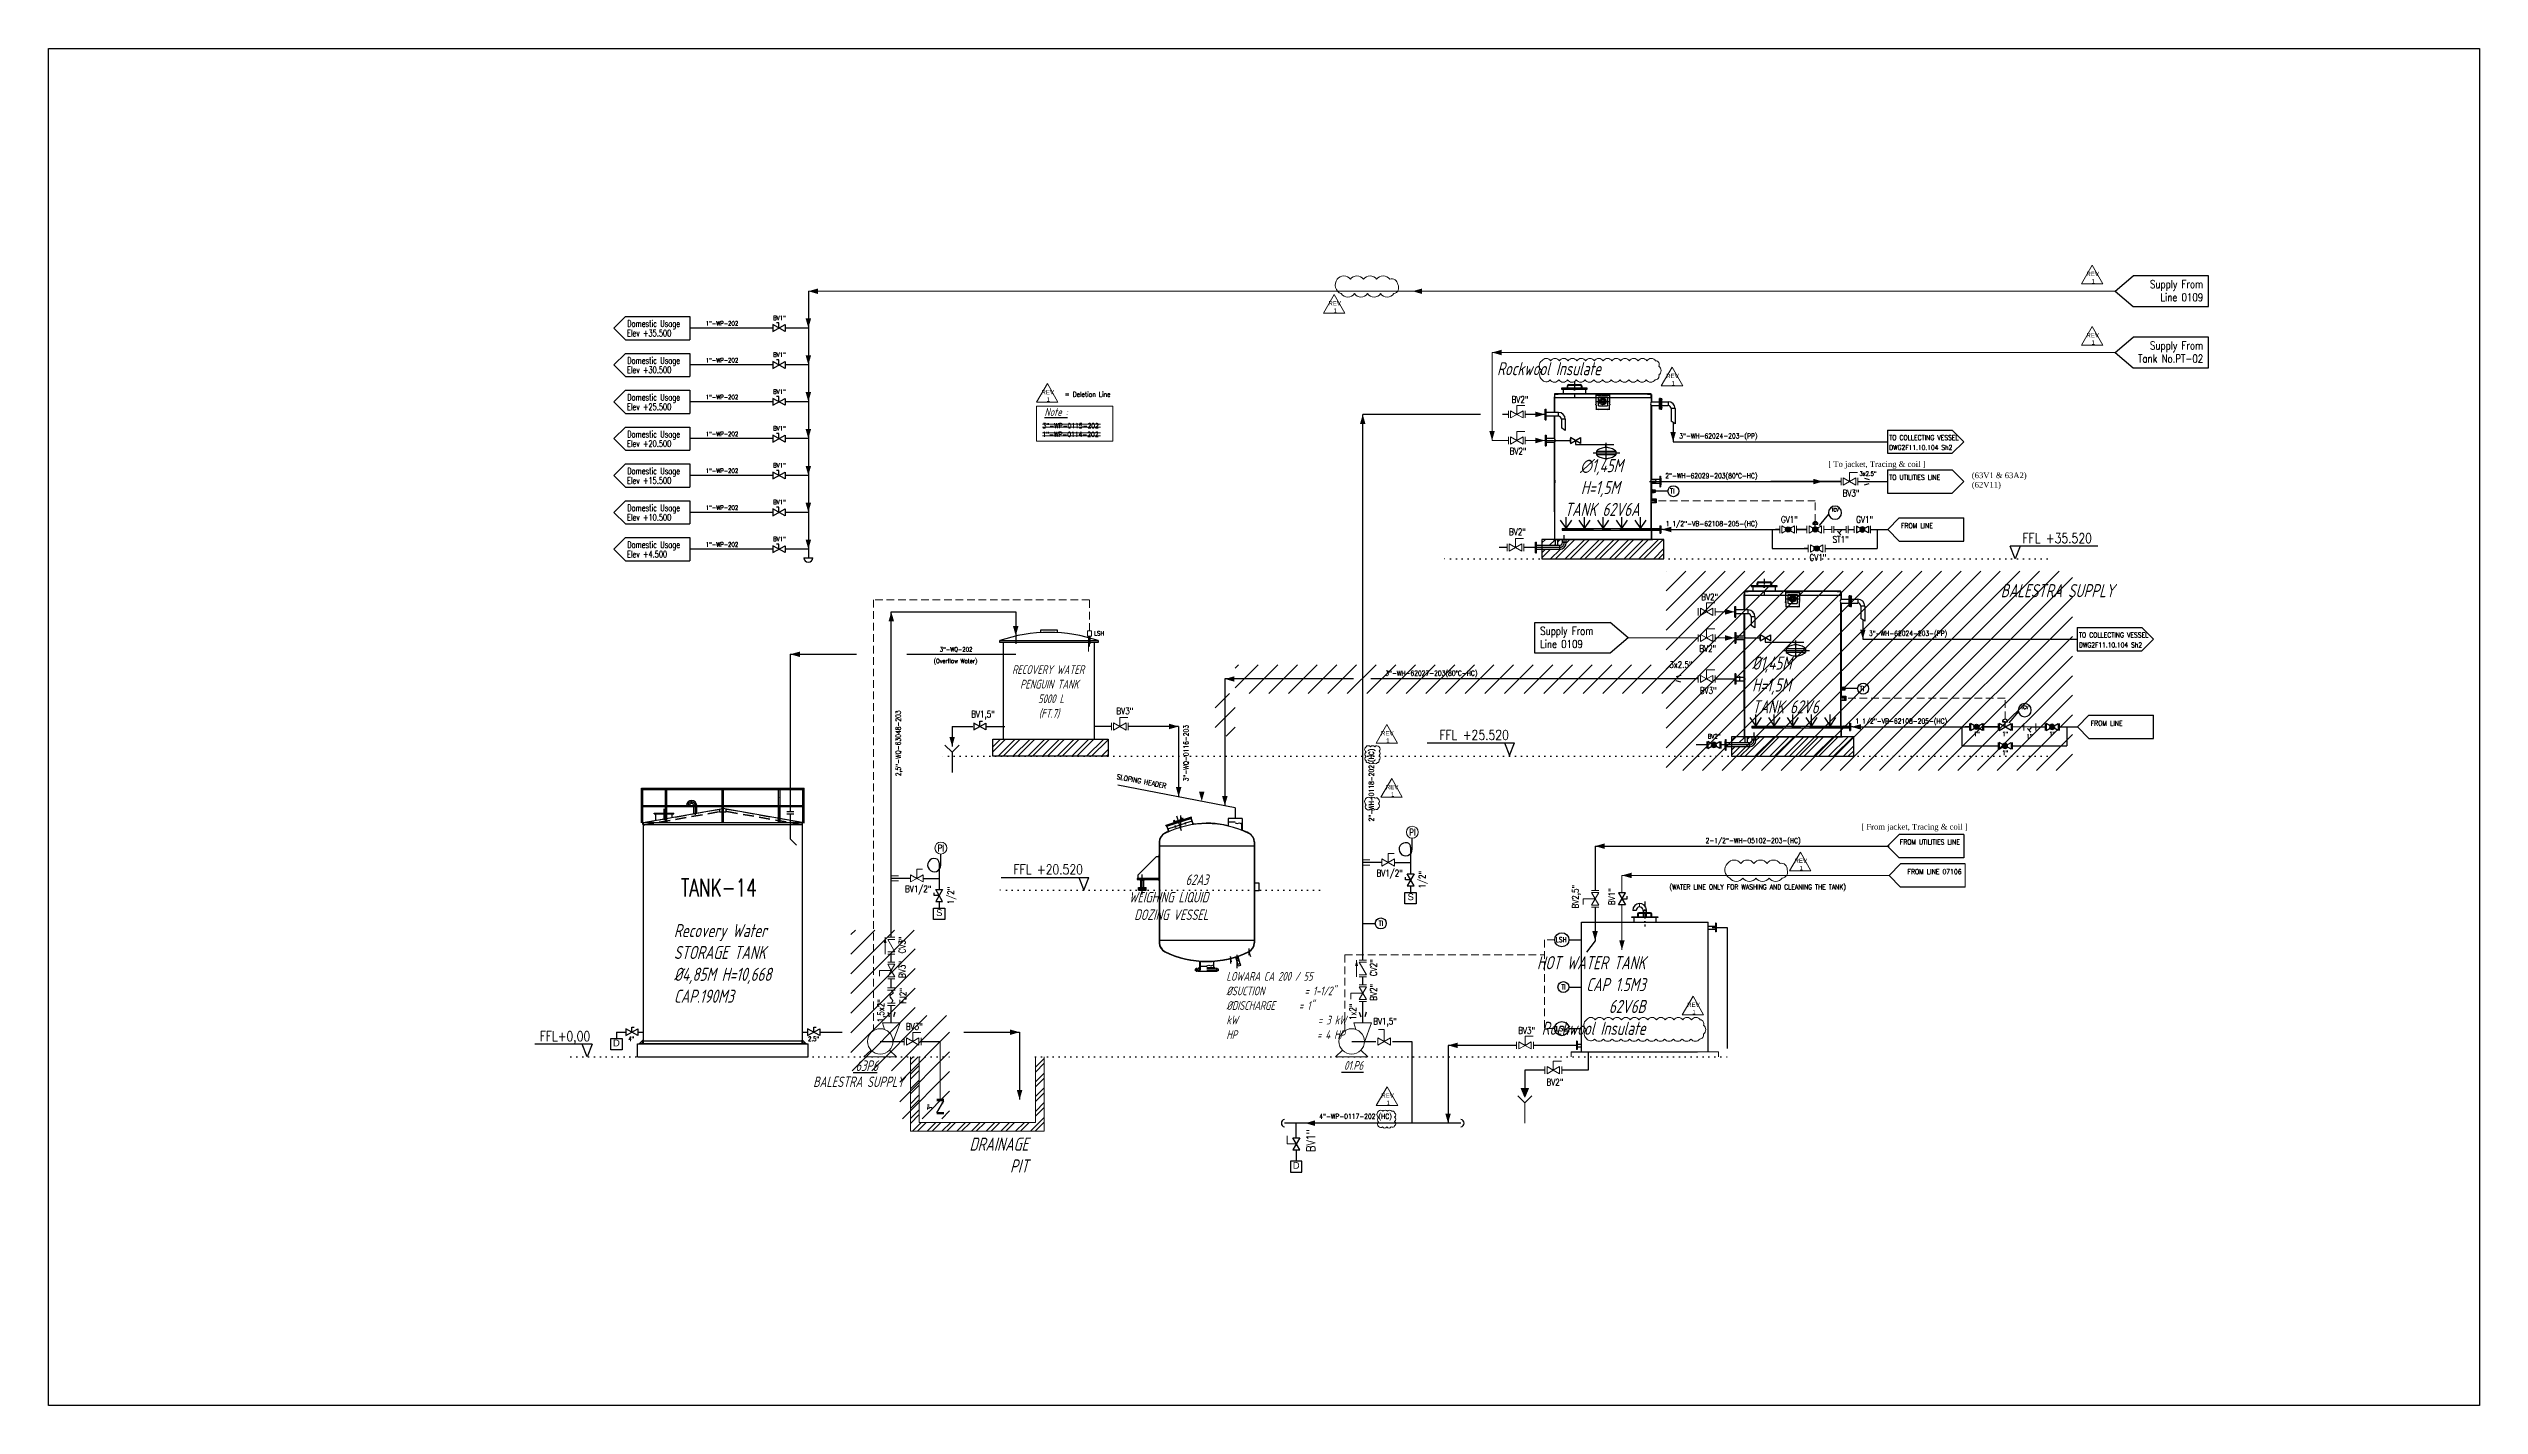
# Model space of a CAD drawing. Extents: x -29512 to 147477, y -5232 to 39709.
# Drawn here: x 137776 to 138332, y 8608 to 8918 of the extents above; entities that cross this region are included whole.
import ezdxf
from ezdxf.enums import TextEntityAlignment as Align

# ---------------------------------------------------------------- set-up
doc = ezdxf.new("R2010")
doc.units = 0
for name, pattern in [('ASSI', [16, 10, -2, 2, -2]), ('CENTER', [2, 1.25, -0.25, 0.25, -0.25]), ('DASHDOT', [25.4, 12.7, -6.35, 0, -6.35]), ('DASHED', [8.289474, 5.526316, -2.763158]), ('DOTTED', [0.25, 0, -0.25]), ('HIDDEN', [0.375, 0.25, -0.125]), ('TRATTEGGIO', [5.5, 4, -1.5])]:
    doc.linetypes.add(name, pattern=pattern)
doc.layers.get('0').update_dxf_attribs({"linetype": 'CONTINUOUS'})
for name, color, linetype in [('10', 7, 'CONTINUOUS'), ('20', 3, 'CONTINUOUS'), ('30', 2, 'CONTINUOUS'), ('DIMENSION', 3, 'CONTINUOUS'), ('HATCH', 4, 'CONTINUOUS'), ('MIXER', 1, 'CONTINUOUS'), ('NUVOLA', 6, 'CONTINUOUS'), ('P-0000', 7, 'CONTINUOUS'), ('P-0001', 7, 'CONTINUOUS'), ('PIPA', 6, 'CONTINUOUS'), ('PRODUCT', 3, 'CONTINUOUS'), ('RED', 1, 'CONTINUOUS'), ('roller', 11, 'CONTINUOUS'), ('S', 7, 'CONTINUOUS')]:
    doc.layers.add(name, color=color, linetype=linetype)
for name, color, linetype, lineweight in [('DIMENSI', 20, 'CONTINUOUS', 9), ('FITTING', 7, 'CONTINUOUS', 13), ('TAG', 140, 'CONTINUOUS', 13)]:
    doc.layers.add(name, color=color, linetype=linetype, lineweight=lineweight)
doc.styles.add('A3', font='arial.ttf', dxfattribs={"height": 0.3})
doc.styles.add('A6', font='arial.ttf', dxfattribs={"height": 0.6})
doc.styles.add('C4', font='COMPLEX', dxfattribs={"height": 0.4})
doc.styles.add('ROMANS', font='romans')
doc.styles.add('Romans100', font='romans.shx', dxfattribs={"width": 0.8, "height": 200})
doc.styles.add('S', font='ITALIC', dxfattribs={"height": 6})
doc.styles.add('S25', font='SIMPLEX', dxfattribs={"width": 0.8, "height": 0.25})
doc.styles.add('S3', font='SIMPLEX', dxfattribs={"width": 0.9, "height": 0.3})
doc.styles.add('S35S', font='SIMPLEX', dxfattribs={"width": 0.5, "height": 0.35})
doc.styles.add('S3S', font='SIMPLEX', dxfattribs={"width": 0.7, "height": 0.3})
doc.styles.add('STYLE4', font='isocp.shx', dxfattribs={"width": 0.8, "oblique": 15, "height": 2})
pattern_1 = [(135, (138099.89216, 8775.12378), (-0.020797258, -0.020797258), [])]
pattern_2 = [(45, (138099.89216, 8775.12378), (-0.025996573, 0.025996573), [])]
pattern_3 = [(135, (138143.24846, 8729.988662), (-0.020797258, -0.020797258), [])]
pattern_4 = [(45, (138143.24846, 8729.988662), (-0.025996573, 0.025996573), [])]
pattern_5 = [(45, (-408.133, 0), (-2.24506403, 2.24506403), [])]

msp = doc.modelspace()

# ---------------------------------------------------------------- texts
at = {"color": 1, "lineweight": 25, "char_height": 1, "width": 6.090532, "attachment_point": 1, "style": 'C4'}
for insert in [(138240.1999, 8866.7328), (138066.9668, 8860.0144), (138240.1999, 8852.7254), (138001.3946, 8839.6922), (138144.1887, 8843.3926), (138078.9953, 8761.7095), (138080.105, 8749.4011), (138173.4843, 8732.5684), (138148.9681, 8699.6364), (138079.0604, 8678.8943)]:
    msp.add_mtext('\\pi1.6698;{\\f@Arial Unicode MS|b0|i0|c0|p34;REV\\P\\pi2.8608;1}', dxfattribs=dict(at, insert=insert))
at = {"char_height": 1.8, "width": 21.127355, "style": 'S25'}
for s, insert, attachment_point in [('\\pi-1.8,l1.8,t1.8;Supply From \\PLine 0109', (138268.5711, 8864.7754), 3), ('\\pi-1.8,l1.8,t1.8;Supply From \\PTank No.PT-02', (138268.5711, 8850.768), 3), ('\\pi-1.8,l1.8,t1.8;Supply From \\PLine 0109', (138117.0523, 8785.5148), 1)]:
    msp.add_mtext(s, dxfattribs=dict(at, insert=insert, attachment_point=attachment_point))
at = {"layer": '10', "style": 'ROMANS', "width": 0.85}
for s, height, p in [('1"-WP-202', 0.99916, (137926.3564, 8854.4132)), ('1"-WP-202', 0.99916, (137926.3564, 8845.9884)), ('1"-WP-202', 0.99916, (137926.3564, 8837.5635)), ('1"-WP-202', 0.99916, (137926.3564, 8829.1387)), ('1"-WP-202', 0.99916, (137926.3564, 8820.7138)), ('1"-WP-202', 0.99916, (137926.3564, 8812.289)), ('1"-WP-202', 0.99916, (137926.3564, 8803.8642)), ('(Overflow Water)', 0.999159, (137978.4397, 8777.2287)), ('3"-WQ-202', 0.99916, (137979.8367, 8779.8764))]:
    msp.add_text(s, height=height, dxfattribs=at).set_placement(p)
at = {"layer": 'DIMENSION', "color": 1, "style": 'STYLE4'}
for s, insert, char_height, attachment_point in [('Rockwool Insulate', (138130.9291, 8846.0593), 3, 3), ('\\pi-2.4246;{\\L\\C0;Note :\\l }', (138006.1936, 8835.5575), 1.8, 1), ('\\pi-4.9214;∅1,45M \\P\\pi-4.7417;H=1,5M\\P\\pi-8.4677;TANK 62V6A', (138131.1058, 8823.888), 3, 1), ('%%c1,45M \\PH=1,5M\\PTANK 62V6}', (138165.4896, 8778.7529), 3, 1), ('\\pi-8.8012;RECOVERY WATER\\P\\pi-6.9612;PENGUIN TANK \\P\\pi-2.88;5000 L\\P\\pi-2.6941;(FT.7)', (138005.1628, 8776.764), 2, 1), ('62A3\\PWEIGHING LIQUID \\PDOZING VESSEL', (138041.2059, 8728.932), 2.4, 3), ('HOT WATER TANK\\PCAP 1.5M3\\P62V6B\\PRockwool Insulate', (138141.1208, 8710.2562), 3, 3), ('63P6}', (137965.7303, 8686.4061), 2.4, 3), ('01.P6}', (138076.5878, 8686.2751), 2, 3), ('BALESTRA SUPPLY}', (137971.6742, 8682.7372), 2.4, 3)]:
    msp.add_mtext(s, dxfattribs=dict(at, insert=insert, char_height=char_height, attachment_point=attachment_point))
at = {"layer": 'DIMENSION', "color": 1, "lineweight": 20, "insert": (138222.2962, 8795.3125), "char_height": 3, "attachment_point": 1, "style": 'STYLE4'}
msp.add_mtext('BALESTRA SUPPLY}', dxfattribs=at)
at = {"layer": 'DIMENSION', "color": 6, "insert": (137919.0797, 8717.6025), "char_height": 3, "attachment_point": 1, "style": 'STYLE4'}
msp.add_mtext('Recovery Water\\PSTORAGE TANK\\P%%C4,85M H=10,668\\PCAP.190M3', dxfattribs=at)
at = {"layer": 'DIMENSION', "color": 11, "insert": (138045.3343, 8706.6388), "char_height": 2, "attachment_point": 1, "style": 'STYLE4'}
msp.add_mtext('{\\A1;\\L\\C1;\\lLOWARA \\A1;CA 200 / 55\\PØSUCTION          = 1-1/2" \\PØDISCHARGE      = 1"\\PkW                    = 3 kW\\PHP                    = 4 HP}', dxfattribs=at)
at = {"layer": 'DIMENSION', "color": 1, "insert": (138000.062, 8668.7776), "char_height": 3, "width": 23.861701, "attachment_point": 3, "style": 'STYLE4'}
msp.add_mtext('DRAINAGE\\PPIT', dxfattribs=at)
at = {"layer": 'NUVOLA', "char_height": 1.3, "width": 49.088628, "attachment_point": 1, "style": 'A6'}
for s, insert in [('\\fTimes New Roman|b0|i0|c0|p18;\\C6;[ To jacket, Tracing & coil ]}', (138182.8996, 8823.408)), ('{\\fTimes New Roman|b0|i0|c0|p18;\\C6;(63V1 & 63A2)}', (138215.6935, 8820.8334)), ('{\\fTimes New Roman|b0|i0|c0|p18;\\C6;(62V11)}', (138215.6935, 8818.6754)), ('\\fTimes New Roman|b0|i0|c0|p18;\\C6;[ From jacket, Tracing & coil ]}', (138190.4543, 8740.4958))]:
    msp.add_mtext(s, dxfattribs=dict(at, insert=insert))
at = {"layer": 'NUVOLA', "color": 0, "insert": (137920.6818, 8727.93), "char_height": 4.0488, "width": 67.176023, "attachment_point": 1, "style": 'S3S'}
msp.add_mtext('TANK-14', dxfattribs=at)
at = {"layer": 'S', "style": 'S25', "width": 0.8}
for s, height, p in [('BV1"', 1, (137944.6518, 8855.6773)), ('BV1"', 1, (137944.6518, 8847.2525)), ('BV1"', 1, (137944.6518, 8838.8276)), ('BV1"', 1, (137944.6518, 8830.4028)), ('3"-WH-62024-203-(PP)', 1.1291, (138166.7237, 8828.6176)), ('BV1"', 1, (137944.6518, 8821.978)), ('TI', 1.12913, (138147.7397, 8816.0045)), ('2"-WH-62029-203(80%%DC-HC)', 1.1291, (138166.7237, 8819.5126)), ('3x2.5"', 1, (138193.936, 8820.0753)), ('BV1"', 1, (137944.6518, 8813.5531)), ('BV1"', 1, (137944.6518, 8805.1283)), ('1 1/2"-VB-62108-205-(HC)', 1.1291, (138166.7237, 8808.5568)), ('TI', 1.12913, (138191.096, 8770.8694)), ('BV2"', 1, (138158.244, 8760.0372)), ('1"', 1, (138217.5123, 8760.5733)), ('1"', 1, (138224.0247, 8760.5733)), ('1"', 1, (138229.5601, 8760.0187)), ('1"', 1, (138234.7807, 8760.5733)), ('1"', 1, (138224.0247, 8756.2336)), ('2-1/2"-WH-05102-203-(HC)', 1.129135, (138176.5786, 8736.1237)), ('(WATER LINE ONLY FOR WASHING AND CLEANING THE TANK)', 1.129135, (138186.9318, 8725.5224)), ('TI', 1.12913, (138081.1562, 8717.184)), ('LSH', 1.12913, (138123.1181, 8713.4604)), ('TI', 1.12913, (138122.8889, 8702.6427)), ('LSL', 1.12913, (138123.0278, 8693.1442)), ('4"', 1, (137910.0184, 8690.8587)), ('2.5"', 1, (137952.2384, 8690.8587))]:
    msp.add_text(s, height=height, dxfattribs=at).set_placement(p, align=Align.RIGHT)
at = {"layer": 'S', "lineweight": 25, "style": 'S25', "width": 0.8}
msp.add_text('= Deletion Line ', height=1.129135, dxfattribs=at).set_placement((138019.5487, 8838.1441), align=Align.RIGHT)
at = {"layer": 'S', "color": 2, "style": 'S25', "width": 0.8}
for s, p in [('3"-WP-0115-202', (138016.1845, 8830.9361)), ('1"-WP-0114-202', (138016.1311, 8828.9792)), ('4"-WP-0117-202 (HC)', (138083.1484, 8673.0714))]:
    msp.add_text(s, height=1.1291, dxfattribs=at).set_placement(p, align=Align.RIGHT)
at = {"layer": 'S', "color": 6, "lineweight": 15, "style": 'S25', "width": 0.8}
for s, p in [('FFL +35.520', (138243.141, 8804.679)), ('FFL +25.520', (138109.8853, 8759.6941)), ('FFL +20.520', (138012.5574, 8728.9643)), ('FFL+0,00', (137899.9429, 8690.8215))]:
    msp.add_text(s, height=2.2582, dxfattribs=at).set_placement(p, align=Align.RIGHT)
at = {"layer": 'S', "color": 7, "style": 'S25', "width": 0.8}
for s, p in [('3"-WH-62024-203-(PP)', (138210.08, 8783.4825)), ('3"-WH-62027-203(80%%DC-HC)', (138102.7077, 8774.3775)), ('1 1/2"-VB-62108-205-(HC)', (138210.08, 8763.4217))]:
    msp.add_text(s, height=1.1291, dxfattribs=at).set_placement(p, align=Align.RIGHT)
msp.add_text('2,5"-WQ-63048-203', height=1.1291, rotation=90, dxfattribs=at).set_placement((137970.9032, 8766.4442), align=Align.RIGHT)
at = {"layer": 'S', "color": 2, "style": 'S25', "width": 0.8}
for s, p in [('3"-WQ-0116-203', (138036.6548, 8763.1085)), ('2"-WH-0118-202 (HC)', (138079.0288, 8757.6913))]:
    msp.add_text(s, height=1.1291, rotation=90, dxfattribs=at).set_placement(p, align=Align.RIGHT)
at = {"layer": 'S', "style": 'S25', "width": 0.8}
for s, height, rotation, p in [('SLOPING HEADER', 1.1291, 349.041879, (138031.4908, 8748.5938)), ('3"', 1, 90, (137978.0493, 8676.3813))]:
    msp.add_text(s, height=height, rotation=rotation, dxfattribs=at).set_placement(p, align=Align.RIGHT)
at = {"layer": 'TAG', "color": 6, "lineweight": 20, "style": 'Romans100', "width": 0.8}
for s, p in [('BV2"', (138114.3675, 8836.7515)), ('BV2"', (138113.9274, 8824.9633)), ('BV3"', (138190.0301, 8815.3529)), ('GV1"', (138175.9413, 8809.3256)), ('GV1"', (138193.1305, 8809.3256)), ('BV2"', (138113.7827, 8806.5028)), ('ST1"', (138187.5698, 8804.7878)), ('GV1"', (138182.4537, 8800.6201)), ('BV2"', (138157.7238, 8791.6164)), ('3x2.5"', (138151.8741, 8776.1436)), ('BV2"', (138157.2837, 8779.8282)), ('BV1,5"', (137992.4183, 8764.8374)), ('BV3"', (138024.0603, 8765.5558)), ('BV3"', (138157.381, 8770.2177)), ('BV3"', (137975.9521, 8693.4245)), ('BV3"', (138115.8881, 8692.5204)), ('BV2"', (138122.3501, 8680.7146))]:
    msp.add_text(s, height=1.5, dxfattribs=at).set_placement(p, align=Align.RIGHT)
for s, p in [('1/2"', (138090.8188, 8729.7579)), ('1/2"', (137983.0788, 8726.1353)), ('1,5x2"', (137967.1246, 8700.4168)), ('1x2"', (138074.9743, 8699.4102))]:
    msp.add_text(s, height=1.5, rotation=90, dxfattribs=at).set_placement(p, align=Align.RIGHT)
at = {"layer": 'TAG', "lineweight": 5, "insert": (138016.2459, 8784.0509), "char_height": 1.02009, "width": 2.9078, "attachment_point": 5, "style": 'Romans100'}
msp.add_mtext('LSH', dxfattribs=at)
at = {"layer": 'TAG', "color": 6, "lineweight": 20, "char_height": 1.5, "width": 14.605895, "attachment_point": 5, "style": 'Romans100'}
for s, insert in [('{PI}', (138087.8467, 8738.5892)), ('{PI}', (137980.1067, 8734.9667)), ('{BV1/2"}', (138082.6556, 8728.9924)), ('{BV1/2"}', (137974.9156, 8725.3698))]:
    msp.add_mtext(s, dxfattribs=dict(at, insert=insert))
at = {"layer": 'TAG', "color": 6, "lineweight": 20, "char_height": 1.5, "attachment_point": 5, "rotation": 90, "style": 'Romans100'}
for s, insert in [('{BV2,5"}', (138125.3192, 8723.8411)), ('{BV1"}', (138133.4, 8723.8411)), ('{BV3"}', (137971.2441, 8707.2001)), ('{BV2"}', (138078.9841, 8701.996))]:
    msp.add_mtext(s, dxfattribs=dict(at, insert=insert))
at = {"layer": 'TAG', "color": 6, "lineweight": 20, "attachment_point": 5, "rotation": 90, "style": 'Romans100'}
for s, insert, char_height, width in [('{CV3"}', (137971.2301, 8712.8219), 1.5, 14.605895), ('{CV2"}', (138078.9701, 8707.6178), 1.5, 14.605895), ('{FJ2"}', (137971.4417, 8701.1655), 1.5, 14.605895), ('{BV1"}', (138064.6267, 8668.0717), 2, 19.474526)]:
    msp.add_mtext(s, dxfattribs=dict(at, insert=insert, char_height=char_height, width=width))
at = {"layer": 'TAG', "color": 6, "lineweight": 20, "insert": (138081.6017, 8695.1367), "char_height": 1.5, "attachment_point": 5, "style": 'Romans100'}
msp.add_mtext('{BV1,5"}', dxfattribs=at)

# ---------------------------------------------------------------- blocks, each defined once
blk = doc.blocks.new('LOSAN', base_point=(47, 38))
for p, q in [((47, 38.7), (50.9, 38.7)), ((47, 37.3), (50.9, 37.3))]:
    blk.add_line(p, q)
at = {"layer": 'S'}
for tag, p, height, style, width in [('3', (47.1, 38.1), 0.35, 'S35S', 0.5), ('1', (47.1, 38.1), 0.3, 'S3', 0.9), ('4', (47.1, 37.5), 0.35, 'S35S', 0.5), ('2', (47.1, 37.5), 0.3, 'S3', 0.9)]:
    blk.add_attdef(tag, p, '', height=height, dxfattribs=dict(at, style=style, width=width))
blk = doc.blocks.new('PUMP')
at = {"layer": 'FITTING'}
for points in [[(298, -21), (468, 438), (53, 438), (101, 282)], [(-217, -206), (-383, -365), (383, -365), (217, -206)]]:
    blk.add_lwpolyline(points, dxfattribs=at)
blk.add_circle((0, 0), 299, dxfattribs=at)
blk = doc.blocks.new('STRUM', base_point=(33, 38))
blk.add_circle((33, 38), 0.6)
at = {"width": 0.9}
for tag, height, style, p in [('2', 0.3, 'S3', (33, 38.1)), ('1', 0.25, 'S25', (33, 37.6))]:
    blk.add_attdef(tag, text='', height=height, dxfattribs=dict(at, style=style)).set_placement(p, align=Align.CENTER)
blk = doc.blocks.new('PRESA', base_point=(1.75, 0.1))
for p, q in [((1.5, 0.1), (1.5, 0.6)), ((1.5, 0.6), (2, 0.6)), ((2, 0.1), (1.5, 0.1)), ((2, 0.6), (2, 0.1))]:
    blk.add_line(p, q)
at = {"style": 'S', "width": 1.2}
blk.add_attdef('1', text='', height=0.3, dxfattribs=at).set_placement((1.75, 0.2), align=Align.CENTER)

# ---------------------------------------------------------------- hatches: boundary and pattern name
h = msp.add_hatch(color=256)
edge = h.paths.add_edge_path()
edge.add_arc((138173.7356, 8807.8003), 0.5901, 0, 360)
h = msp.add_hatch(color=256)
edge = h.paths.add_edge_path()
edge.add_arc((138179.9331, 8807.8003), 0.5901, 0, 360)
h = msp.add_hatch(color=256)
edge = h.paths.add_edge_path()
edge.add_arc((138190.6891, 8807.8003), 0.5901, -180, 180, ccw=False)
h = msp.add_hatch(color=256)
edge = h.paths.add_edge_path()
edge.add_arc((138180.248, 8803.4606), 0.5901, 0, 360)
h = msp.add_hatch(color=256)
edge = h.paths.add_edge_path()
edge.add_arc((138216.777, 8762.6652), 0.5901, 0, 360)
h = msp.add_hatch(color=256)
edge = h.paths.add_edge_path()
edge.add_arc((138234.0454, 8762.6652), 0.5901, -180, 180, ccw=False)
h = msp.add_hatch(color=256)
edge = h.paths.add_edge_path()
edge.add_arc((138156.746, 8758.5475), 0.5901, -180, 180, ccw=False)
h = msp.add_hatch(color=256)
edge = h.paths.add_edge_path()
edge.add_arc((138223.2894, 8758.3255), 0.5901, -180, 180, ccw=False)
h = msp.add_hatch(color=30)
h.paths.add_polyline_path([(138113.5269, 8680.0036), (138112.6892, 8680.0036), (138113.5269, 8678.0228)])
h.paths.add_polyline_path([(138113.5269, 8678.0228), (138114.3645, 8680.0036), (138113.5269, 8680.0036)])
at = {"layer": 'FITTING', "linetype": 'ByBlock', "lineweight": 5, "ltscale": 0.5}
h = msp.add_hatch(dxfattribs=at)
h.set_pattern_fill('ANSI32', color=252, scale=0.25, style=0)
h.set_pattern_definition([(45, (-3150.1367, -324.0055), (-1.683798023, 1.683798023), []), (45, (-3149.0142, -324.0055), (-1.683798023, 1.683798023), [])])
h.paths.add_polyline_path([(138145.3461, 8801.0792), (138145.3461, 8805.5209), (138123.0092, 8805.5209), (138123.0092, 8804.8032, -0.41421356), (138121.4453, 8803.2392), (138117.4327, 8803.2392), (138117.4327, 8801.0792)])
h.paths.add_polyline_path([(138120.4387, 8804.126), (138120.4387, 8805.5209), (138117.4327, 8805.5209), (138117.4327, 8804.126)], flags=16)
h.paths.add_polyline_path([(138121.4453, 8804.126, 0.41421356), (138122.1225, 8804.8032), (138122.1225, 8805.5209), (138121.027, 8805.5209), (138121.027, 8804.126)], flags=16)
at = {"layer": 'FITTING', "linetype": 'ByBlock', "lineweight": 0, "ltscale": 0.5}
h = msp.add_hatch(dxfattribs=at)
h.set_pattern_fill('ANSI31', color=252, style=0)
h.set_pattern_definition(pattern_5)
h.paths.add_polyline_path([(138145.8654, 8798.2917), (138145.8654, 8752.6822), (138238.7045, 8752.6822), (138238.7045, 8798.2917)])
h = msp.add_hatch(dxfattribs=at)
h.set_pattern_fill('ANSI31', color=252, style=0)
h.set_pattern_definition(pattern_5)
h.paths.add_polyline_path([(138042.7785, 8776.8663), (138042.7785, 8770.2898), (138146.832, 8770.2898), (138146.832, 8776.8663)])
h.paths.add_polyline_path([(138042.7785, 8776.8663), (138042.7785, 8760.5598), (138047.3627, 8760.5598), (138047.3627, 8776.8663)])
at = {"layer": 'FITTING', "linetype": 'ByBlock', "lineweight": 5, "ltscale": 0.5}
h = msp.add_hatch(dxfattribs=at)
h.set_pattern_fill('ANSI32', color=252, scale=0.25, style=0)
h.set_pattern_definition([(45, (-3192.168, -369.1406), (-1.683798023, 1.683798023), []), (45, (-3191.0454, -369.1406), (-1.683798023, 1.683798023), [])])
h.paths.add_polyline_path([(138018.3025, 8755.9441), (137991.9934, 8755.9441), (137991.9934, 8759.8377), (138018.3025, 8759.8377)])
h = msp.add_hatch(dxfattribs=at)
h.set_pattern_fill('ANSI32', color=252, scale=0.25, style=0)
h.set_pattern_definition([(45, (-3106.7804, -369.1406), (-1.683798023, 1.683798023), []), (45, (-3105.658, -369.1406), (-1.683798023, 1.683798023), [])])
h.paths.add_polyline_path([(138188.7024, 8755.9441), (138188.7024, 8760.3857), (138166.3655, 8760.3857), (138166.3655, 8759.6681, -0.41421356), (138164.8016, 8758.1041), (138160.789, 8758.1041), (138160.789, 8755.9441)])
h.paths.add_polyline_path([(138163.795, 8758.9909), (138163.795, 8760.3857), (138160.789, 8760.3857), (138160.789, 8758.9909)], flags=16)
h.paths.add_polyline_path([(138164.8016, 8758.9909, 0.41421356), (138165.4788, 8759.6681), (138165.4788, 8760.3857), (138164.3833, 8760.3857), (138164.3833, 8758.9909)], flags=16)
at = {"layer": 'FITTING', "linetype": 'ByBlock', "lineweight": 0, "ltscale": 0.5}
h = msp.add_hatch(dxfattribs=at)
h.set_pattern_fill('ANSI31', color=252, style=0)
h.set_pattern_definition(pattern_5)
h.paths.add_polyline_path([(137959.4847, 8716.223), (137959.4847, 8684.0546), (137970.6793, 8684.0546), (137970.6793, 8673.095), (137982.0848, 8673.095), (137982.0848, 8696.6656), (137974.2298, 8696.6656), (137974.2298, 8716.223)])
at = {"layer": 'FITTING', "linetype": 'ByBlock', "lineweight": 5, "ltscale": 0.5}
h = msp.add_hatch(dxfattribs=at)
h.set_pattern_fill('ANSI32', color=252, scale=0.25, style=0)
h.set_pattern_definition([(45, (-3150.1367, -325.8776), (-1.683798023, 1.683798023), []), (45, (-3149.0142, -325.8776), (-1.683798023, 1.683798023), [])])
h.paths.add_polyline_path([(138003.7182, 8670.2218), (138003.7182, 8687.2218), (138001.7182, 8687.2218), (138001.7182, 8672.2218), (137975.1614, 8672.2218), (137975.1614, 8687.2218), (137973.1614, 8687.2218), (137973.1614, 8670.2218)])
at = {"layer": 'P-0001', "linetype": 'Continuous'}
h = msp.add_hatch(dxfattribs=at)
h.set_pattern_fill('_U', color=256, scale=0.036765, angle=45, style=0, pattern_type=0)
h.set_pattern_definition(pattern_2)
edge = h.paths.add_edge_path()
edge.add_line((138120.3747, 8837.9473), (138120.36, 8837.9473))
edge.add_line((138120.36, 8837.9473), (138120.36, 8838.8297))
edge.add_line((138120.36, 8838.8297), (138121.2423, 8838.8297))
edge.add_line((138121.2423, 8838.8297), (138121.2423, 8838.815))
edge.add_arc((138121.1835, 8838.815), 0.0588, 270, 360, ccw=False)
edge.add_line((138121.1835, 8838.7562), (138120.5511, 8838.7562))
edge.add_arc((138120.5511, 8838.6385), 0.1176, 90, 180)
edge.add_line((138120.4335, 8838.6385), (138120.4335, 8838.0062))
edge.add_arc((138120.3747, 8838.0062), 0.0588, 270, 360, ccw=False)
h = msp.add_hatch(dxfattribs=at)
h.set_pattern_fill('_U', color=256, scale=0.036765, angle=45, style=0, pattern_type=0)
h.set_pattern_definition(pattern_2)
edge = h.paths.add_edge_path()
edge.add_line((138142.4041, 8837.9473), (138142.4188, 8837.9473))
edge.add_line((138142.4188, 8837.9473), (138142.4188, 8838.8297))
edge.add_line((138142.4188, 8838.8297), (138141.5364, 8838.8297))
edge.add_line((138141.5364, 8838.8297), (138141.5364, 8838.815))
edge.add_arc((138141.5953, 8838.815), 0.0588, 180, 270)
edge.add_line((138141.5953, 8838.7562), (138142.2276, 8838.7562))
edge.add_arc((138142.2276, 8838.6385), 0.1176, 0, 90, ccw=False)
edge.add_line((138142.3453, 8838.6385), (138142.3453, 8838.0062))
edge.add_arc((138142.4041, 8838.0062), 0.0588, 180, 270)
h = msp.add_hatch(dxfattribs=at)
h.set_pattern_fill('_U', color=256, scale=0.029412, angle=135, style=0, pattern_type=0)
h.set_pattern_definition(pattern_1)
h.paths.add_polyline_path([(138142.4188, 8816.8738), (138143.3011, 8816.8738), (138143.3011, 8816.7842), (138143.0438, 8816.7762), (138143.0438, 8816.7598), (138142.4188, 8816.7598)])
h = msp.add_hatch(dxfattribs=at)
h.set_pattern_fill('_U', color=256, scale=0.029412, angle=135, style=0, pattern_type=0)
h.set_pattern_definition(pattern_1)
h.paths.add_polyline_path([(138142.4188, 8816.2267), (138143.3011, 8816.2267), (138143.3011, 8816.3163), (138143.0438, 8816.3243), (138143.0438, 8816.3407), (138142.4188, 8816.3407)])
h = msp.add_hatch(dxfattribs=at)
h.set_pattern_fill('_U', color=256, scale=0.029412, angle=135, style=0, pattern_type=0)
h.set_pattern_definition(pattern_1)
h.paths.add_polyline_path([(138143.3085, 8814.6789), (138143.5806, 8814.6874), (138143.5806, 8814.815), (138142.4188, 8814.815), (138142.4188, 8814.6642), (138143.3085, 8814.6642)])
h = msp.add_hatch(dxfattribs=at)
h.set_pattern_fill('_U', color=256, scale=0.029412, angle=135, style=0, pattern_type=0)
h.set_pattern_definition(pattern_1)
h.paths.add_polyline_path([(138142.4188, 8813.8738), (138142.4188, 8814.0245), (138143.3085, 8814.0245), (138143.3085, 8813.9995), (138143.5806, 8813.9911), (138143.5806, 8813.8738), (138142.4776, 8813.8738)])
h = msp.add_hatch(dxfattribs=at)
h.set_pattern_fill('_U', color=256, scale=0.036765, angle=45, style=0, pattern_type=0)
h.set_pattern_definition(pattern_4)
edge = h.paths.add_edge_path()
edge.add_line((138163.731, 8792.8122), (138163.7163, 8792.8122))
edge.add_line((138163.7163, 8792.8122), (138163.7163, 8793.6946))
edge.add_line((138163.7163, 8793.6946), (138164.5986, 8793.6946))
edge.add_line((138164.5986, 8793.6946), (138164.5986, 8793.6799))
edge.add_arc((138164.5398, 8793.6799), 0.0588, 270, 360, ccw=False)
edge.add_line((138164.5398, 8793.621), (138163.9074, 8793.621))
edge.add_arc((138163.9074, 8793.5034), 0.1176, 90, 180)
edge.add_line((138163.7898, 8793.5034), (138163.7898, 8792.871))
edge.add_arc((138163.731, 8792.871), 0.0588, 270, 360, ccw=False)
h = msp.add_hatch(dxfattribs=at)
h.set_pattern_fill('_U', color=256, scale=0.036765, angle=45, style=0, pattern_type=0)
h.set_pattern_definition(pattern_4)
edge = h.paths.add_edge_path()
edge.add_line((138185.7604, 8792.8122), (138185.7751, 8792.8122))
edge.add_line((138185.7751, 8792.8122), (138185.7751, 8793.6946))
edge.add_line((138185.7751, 8793.6946), (138184.8927, 8793.6946))
edge.add_line((138184.8927, 8793.6946), (138184.8927, 8793.6799))
edge.add_arc((138184.9516, 8793.6799), 0.0588, 180, 270)
edge.add_line((138184.9516, 8793.621), (138185.5839, 8793.621))
edge.add_arc((138185.5839, 8793.5034), 0.1176, 0, 90, ccw=False)
edge.add_line((138185.7016, 8793.5034), (138185.7016, 8792.871))
edge.add_arc((138185.7604, 8792.871), 0.0588, 180, 270)
h = msp.add_hatch(dxfattribs=at)
h.set_pattern_fill('_U', color=256, scale=0.029412, angle=135, style=0, pattern_type=0)
h.set_pattern_definition(pattern_3)
h.paths.add_polyline_path([(138185.7751, 8771.7387), (138186.6574, 8771.7387), (138186.6574, 8771.6491), (138186.4001, 8771.6411), (138186.4001, 8771.6247), (138185.7751, 8771.6247)])
h = msp.add_hatch(dxfattribs=at)
h.set_pattern_fill('_U', color=256, scale=0.029412, angle=135, style=0, pattern_type=0)
h.set_pattern_definition(pattern_3)
h.paths.add_polyline_path([(138185.7751, 8771.0916), (138186.6574, 8771.0916), (138186.6574, 8771.1812), (138186.4001, 8771.1892), (138186.4001, 8771.2056), (138185.7751, 8771.2056)])
h = msp.add_hatch(dxfattribs=at)
h.set_pattern_fill('_U', color=256, scale=0.029412, angle=135, style=0, pattern_type=0)
h.set_pattern_definition(pattern_3)
h.paths.add_polyline_path([(138186.6648, 8769.5438), (138186.9369, 8769.5523), (138186.9369, 8769.6799), (138185.7751, 8769.6799), (138185.7751, 8769.5291), (138186.6648, 8769.5291)])
h = msp.add_hatch(dxfattribs=at)
h.set_pattern_fill('_U', color=256, scale=0.029412, angle=135, style=0, pattern_type=0)
h.set_pattern_definition(pattern_3)
h.paths.add_polyline_path([(138185.7751, 8768.7387), (138185.7751, 8768.8894), (138186.6648, 8768.8894), (138186.6648, 8768.8644), (138186.9369, 8768.856), (138186.9369, 8768.7387), (138185.8339, 8768.7387)])

# ---------------------------------------------------------------- linework, layer by layer
at = {"color": 1, "lineweight": 20}
for p, q in [((138243.2294, 8868.2096), (138240.7364, 8863.9555)), ((138243.2294, 8868.2096), (138245.6381, 8863.9555)), ((138069.9963, 8861.4913), (138067.5033, 8857.2371)), ((138069.9963, 8861.4913), (138072.405, 8857.2371)), ((138240.7364, 8863.9555), (138245.6381, 8863.9555)), ((138067.5033, 8857.2371), (138072.405, 8857.2371)), ((138243.2294, 8854.2022), (138240.7364, 8849.9481)), ((138240.7364, 8849.9481), (138245.6381, 8849.9481)), ((138243.2294, 8854.2022), (138245.6381, 8849.9481)), ((138147.2182, 8844.8694), (138144.7252, 8840.6153)), ((138147.2182, 8844.8694), (138149.6269, 8840.6153)), ((138004.4241, 8841.1691), (138001.9311, 8836.9149)), ((138004.4241, 8841.1691), (138006.8328, 8836.9149)), ((138144.7252, 8840.6153), (138149.6269, 8840.6153)), ((138001.9311, 8836.9149), (138006.8328, 8836.9149)), ((138082.0248, 8763.1863), (138079.5318, 8758.9321)), ((138082.0248, 8763.1863), (138084.4335, 8758.9321)), ((138079.5318, 8758.9321), (138084.4335, 8758.9321)), ((138083.1345, 8750.8779), (138080.6415, 8746.6238)), ((138083.1345, 8750.8779), (138085.5432, 8746.6238)), ((138080.6415, 8746.6238), (138085.5432, 8746.6238)), ((138176.5138, 8734.0452), (138174.0208, 8729.791)), ((138176.5138, 8734.0452), (138178.9225, 8729.791)), ((138174.0208, 8729.791), (138178.9225, 8729.791)), ((138151.9977, 8701.1133), (138149.5047, 8696.8591)), ((138151.9977, 8701.1133), (138154.4063, 8696.8591)), ((138149.5047, 8696.8591), (138154.4063, 8696.8591)), ((138082.09, 8680.3712), (138079.597, 8676.117)), ((138082.09, 8680.3712), (138084.4986, 8676.117)), ((138079.597, 8676.117), (138084.4986, 8676.117))]:
    msp.add_line(p, q, dxfattribs=at)
at = {"color": 3}
for p, q in [((137949.7995, 8862.263), (137949.7995, 8801.3373)), ((137941.711, 8853.8381), (137922.7391, 8853.8381)), ((137949.7995, 8853.8381), (137944.4649, 8853.8381)), ((137941.711, 8845.4133), (137922.7391, 8845.4133)), ((137949.7995, 8845.4133), (137944.4649, 8845.4133)), ((137941.711, 8836.9885), (137922.7391, 8836.9885)), ((137949.7995, 8836.9885), (137944.4649, 8836.9885)), ((137941.711, 8828.5636), (137922.7391, 8828.5636)), ((137949.7995, 8828.5636), (137944.4649, 8828.5636)), ((137941.711, 8820.1388), (137922.7391, 8820.1388)), ((137949.7995, 8820.1388), (137944.4649, 8820.1388)), ((137941.711, 8811.7139), (137922.7391, 8811.7139)), ((137949.7995, 8811.7139), (137944.4649, 8811.7139)), ((137941.711, 8803.2891), (137922.7391, 8803.2891)), ((137949.7995, 8803.2891), (137944.4649, 8803.2891))]:
    msp.add_line(p, q, dxfattribs=at)
for p, q in [((138248.457, 8862.263), (138252.6071, 8865.7607)), ((138248.457, 8862.263), (138252.6071, 8858.7652)), ((138269.7824, 8865.7607), (138252.6071, 8865.7607)), ((138269.7824, 8858.7652), (138269.7824, 8865.7607)), ((137907.9841, 8856.4864), (137905.3649, 8853.8381)), ((138252.6071, 8858.7652), (138269.7824, 8858.7652)), ((137905.3649, 8853.8381), (137907.9841, 8851.1898)), ((137941.711, 8853.0513), (137944.4649, 8854.6249)), ((137944.4649, 8853.0513), (137941.711, 8854.6249)), ((137941.711, 8854.6249), (137941.711, 8853.0513)), ((137943.0879, 8855.0183), (137942.4978, 8855.0183)), ((137943.0879, 8853.8381), (137943.0879, 8855.0183)), ((137944.4649, 8854.6249), (137944.4649, 8853.0513)), ((138248.457, 8848.2556), (138252.6071, 8851.7533)), ((138269.7824, 8851.7533), (138252.6071, 8851.7533)), ((138269.7824, 8844.7578), (138269.7824, 8851.7533)), ((137907.9841, 8848.0616), (137905.3649, 8845.4133)), ((137905.3649, 8845.4133), (137907.9841, 8842.765)), ((137941.711, 8846.2001), (137941.711, 8844.6265)), ((137944.4649, 8844.6265), (137941.711, 8846.2001)), ((137941.711, 8844.6265), (137944.4649, 8846.2001)), ((137943.0879, 8846.5935), (137942.4978, 8846.5935)), ((137943.0879, 8845.4133), (137943.0879, 8846.5935)), ((137944.4649, 8846.2001), (137944.4649, 8844.6265)), ((138248.457, 8848.2556), (138252.6071, 8844.7578)), ((138252.6071, 8844.7578), (138269.7824, 8844.7578)), ((137907.9841, 8839.6368), (137905.3649, 8836.9885)), ((137905.3649, 8836.9885), (137907.9841, 8834.3401)), ((137941.711, 8837.7753), (137941.711, 8836.2016)), ((137944.4649, 8836.2016), (137941.711, 8837.7753)), ((137941.711, 8836.2016), (137944.4649, 8837.7753)), ((137943.0879, 8838.1687), (137942.4978, 8838.1687)), ((137943.0879, 8836.9885), (137943.0879, 8838.1687)), ((137944.4649, 8837.7753), (137944.4649, 8836.2016)), ((137907.9841, 8831.2119), (137905.3649, 8828.5636)), ((137905.3649, 8828.5636), (137907.9841, 8825.9153)), ((137941.711, 8829.3504), (137941.711, 8827.7768)), ((137944.4649, 8827.7768), (137941.711, 8829.3504)), ((137941.711, 8827.7768), (137944.4649, 8829.3504)), ((137943.0879, 8829.7438), (137942.4978, 8829.7438)), ((137943.0879, 8828.5636), (137943.0879, 8829.7438)), ((137944.4649, 8829.3504), (137944.4649, 8827.7768)), ((138196.4476, 8830.5094), (138196.4476, 8825.2127)), ((138211.2025, 8830.5094), (138213.8508, 8827.8611)), ((138213.8508, 8827.8611), (138211.2025, 8825.2127)), ((137907.9841, 8822.7871), (137905.3649, 8820.1388)), ((137905.3649, 8820.1388), (137907.9841, 8817.4905)), ((137941.711, 8820.9256), (137941.711, 8819.352)), ((137944.4649, 8819.352), (137941.711, 8820.9256)), ((137941.711, 8819.352), (137944.4649, 8820.9256)), ((137943.0879, 8821.319), (137942.4978, 8821.319)), ((137943.0879, 8820.1388), (137943.0879, 8821.319)), ((137944.4649, 8820.9256), (137944.4649, 8819.352)), ((138196.4476, 8821.4044), (138196.4476, 8816.1078)), ((138211.2025, 8821.4044), (138213.8508, 8818.7561)), ((138213.8508, 8818.7561), (138211.2025, 8816.1078)), ((137907.9841, 8814.3623), (137905.3649, 8811.7139)), ((137905.3649, 8811.7139), (137907.9841, 8809.0656)), ((137941.711, 8812.5008), (137941.711, 8810.9271)), ((137944.4649, 8810.9271), (137941.711, 8812.5008)), ((137941.711, 8810.9271), (137944.4649, 8812.5008)), ((137943.0879, 8812.8942), (137942.4978, 8812.8942)), ((137943.0879, 8811.7139), (137943.0879, 8812.8942)), ((137944.4649, 8812.5008), (137944.4649, 8810.9271)), ((138182.9726, 8811.2955), (138180.8334, 8808.7238)), ((137907.9841, 8805.9374), (137905.3649, 8803.2891)), ((138179.9331, 8808.9805), (138180.5232, 8808.9805)), ((138179.9331, 8807.8003), (138179.9331, 8808.9805)), ((138189.3122, 8808.5871), (138189.3122, 8807.0135)), ((138192.066, 8807.0135), (138189.3122, 8808.5871)), ((138189.3122, 8807.0135), (138192.066, 8808.5871)), ((138192.066, 8808.5871), (138192.066, 8807.0135)), ((138199.0959, 8810.4486), (138196.4766, 8807.8003)), ((138196.4766, 8807.8003), (138199.0959, 8805.152)), ((137905.3649, 8803.2891), (137907.9841, 8800.6408)), ((137941.711, 8804.0759), (137941.711, 8802.5023)), ((137944.4649, 8802.5023), (137941.711, 8804.0759)), ((137941.711, 8802.5023), (137944.4649, 8804.0759)), ((137943.0879, 8804.4693), (137942.4978, 8804.4693)), ((137943.0879, 8803.2891), (137943.0879, 8804.4693)), ((137944.4649, 8804.0759), (137944.4649, 8802.5023)), ((138115.8409, 8786.5001), (138133.0162, 8786.5001)), ((138115.8409, 8779.5046), (138115.8409, 8786.5001)), ((138137.1663, 8783.0024), (138133.0162, 8786.5001)), ((138137.1663, 8783.0024), (138133.0162, 8779.5046)), ((138239.8039, 8785.3743), (138239.8039, 8780.0776)), ((138254.5588, 8785.3743), (138257.2071, 8782.7259)), ((138133.0162, 8779.5046), (138115.8409, 8779.5046)), ((138257.2071, 8782.7259), (138254.5588, 8780.0776)), ((137987.6159, 8763.5452), (137987.6159, 8761.9716)), ((137990.3698, 8761.9716), (137987.6159, 8763.5452)), ((137987.6159, 8761.9716), (137990.3698, 8763.5452)), ((137988.9928, 8763.9387), (137989.583, 8763.9387)), ((137988.9928, 8762.7584), (137988.9928, 8763.9387)), ((137990.3698, 8763.5452), (137990.3698, 8761.9716)), ((138215.4001, 8761.8783), (138218.1539, 8763.452)), ((138215.4001, 8763.452), (138215.4001, 8761.8783)), ((138218.1539, 8761.8783), (138215.4001, 8763.452)), ((138218.1539, 8763.452), (138218.1539, 8761.8783)), ((138221.9124, 8763.452), (138221.9124, 8761.8783)), ((138224.6663, 8761.8783), (138221.9124, 8763.452)), ((138221.9124, 8761.8783), (138224.6663, 8763.452)), ((138223.2894, 8763.8454), (138223.8795, 8763.8454)), ((138223.2894, 8762.6652), (138223.2894, 8763.8454)), ((138226.3289, 8766.1604), (138224.1897, 8763.5886)), ((138224.6663, 8763.452), (138224.6663, 8761.8783)), ((138232.6685, 8763.452), (138232.6685, 8761.8783)), ((138235.4223, 8761.8783), (138232.6685, 8763.452)), ((138232.6685, 8761.8783), (138235.4223, 8763.452)), ((138235.4223, 8763.452), (138235.4223, 8761.8783)), ((138242.4522, 8765.3135), (138239.833, 8762.6652)), ((138239.833, 8762.6652), (138242.4522, 8760.0168)), ((138155.369, 8759.3343), (138155.369, 8757.7607)), ((138158.1229, 8757.7607), (138155.369, 8759.3343)), ((138155.369, 8757.7607), (138158.1229, 8759.3343)), ((138158.1229, 8759.3343), (138158.1229, 8757.7607)), ((138221.9124, 8759.1123), (138221.9124, 8757.5387)), ((138224.6663, 8757.5387), (138221.9124, 8759.1123)), ((138221.9124, 8757.5387), (138224.6663, 8759.1123)), ((138224.6663, 8759.1123), (138224.6663, 8757.5387)), ((138199.0959, 8738.0496), (138196.4476, 8735.4013)), ((138196.4476, 8735.4013), (138199.0959, 8732.753)), ((138213.8508, 8738.0496), (138213.8508, 8732.753)), ((138086.2671, 8727.7271), (138086.2671, 8728.3172)), ((138087.4473, 8727.7271), (138086.2671, 8727.7271)), ((138088.2341, 8726.3502), (138086.6605, 8729.104)), ((138088.2341, 8729.104), (138086.6605, 8726.3502)), ((138086.6605, 8729.104), (138088.2341, 8729.104)), ((138199.4287, 8731.3597), (138196.8095, 8728.7114)), ((138196.8095, 8728.7114), (138199.4287, 8726.0631)), ((137978.5271, 8724.1045), (137978.5271, 8724.6946)), ((137979.7073, 8724.1045), (137978.5271, 8724.1045)), ((137978.9205, 8725.4814), (137980.4941, 8725.4814)), ((137980.4941, 8725.4814), (137978.9205, 8722.7276)), ((137980.4941, 8722.7276), (137978.9205, 8725.4814)), ((137978.9205, 8722.7276), (137980.4941, 8722.7276)), ((138086.6605, 8726.3502), (138088.2341, 8726.3502)), ((138136.5213, 8724.7466), (138134.9476, 8724.7466)), ((138134.9476, 8724.7466), (138136.5213, 8721.9928)), ((138134.9476, 8721.9928), (138136.5213, 8724.7466)), ((138136.5213, 8721.9928), (138134.9476, 8721.9928)), ((138135.7344, 8723.3697), (138136.9147, 8723.3697)), ((138136.9147, 8723.3697), (138136.9147, 8723.9598)), ((137909.4342, 8694.0464), (137910.0243, 8694.0464)), ((137909.4342, 8692.8662), (137909.4342, 8694.0464)), ((137951.0198, 8694.0464), (137951.6099, 8694.0464)), ((137951.0198, 8692.8662), (137951.0198, 8694.0464)), ((137905.9284, 8692.8662), (137908.0573, 8692.8662)), ((137905.9284, 8692.8662), (137905.9284, 8691.4091)), ((137908.0573, 8693.653), (137908.0573, 8692.0794)), ((137910.8111, 8692.0794), (137908.0573, 8693.653)), ((137908.0573, 8692.0794), (137910.8111, 8693.653)), ((137910.8111, 8693.653), (137910.8111, 8692.0794)), ((137910.8111, 8692.8662), (137912.0395, 8692.8662)), ((137949.6429, 8693.653), (137949.6429, 8692.0794)), ((137952.3967, 8692.0794), (137949.6429, 8693.653)), ((137949.6429, 8692.0794), (137952.3967, 8693.653)), ((137952.3967, 8693.653), (137952.3967, 8692.0794)), ((138062.0847, 8668.7149), (138060.5111, 8665.9611)), ((138062.0847, 8665.9611), (138060.5111, 8668.7149)), ((138060.5111, 8668.7149), (138062.0847, 8668.7149)), ((138060.5111, 8665.9611), (138062.0847, 8665.9611))]:
    msp.add_line(p, q)
at = {"color": 7, "lineweight": 20}
for p, q in [((138113.5719, 8836.1794), (138111.7271, 8836.1794)), ((138111.7271, 8834.1096), (138111.7271, 8836.1794)), ((138111.7271, 8828.1375), (138111.7271, 8830.2073)), ((138113.5719, 8830.2073), (138111.7271, 8830.2073)), ((138187.7326, 8818.7561), (138187.7326, 8820.8259)), ((138189.5774, 8820.8259), (138187.7326, 8820.8259)), ((138111.4239, 8803.6826), (138111.4239, 8805.7525)), ((138113.2687, 8805.7525), (138111.4239, 8805.7525)), ((138155.0834, 8788.9745), (138155.0834, 8791.0443)), ((138156.9282, 8791.0443), (138155.0834, 8791.0443)), ((138156.9282, 8785.0722), (138155.0834, 8785.0722)), ((138155.0834, 8783.0024), (138155.0834, 8785.0722)), ((138156.9282, 8775.6908), (138155.0834, 8775.6908)), ((138155.0834, 8773.621), (138155.0834, 8775.6908)), ((138020.9683, 8762.7584), (138020.9683, 8764.8283)), ((138022.8131, 8764.8283), (138020.9683, 8764.8283)), ((138083.6529, 8733.7335), (138082.322, 8733.7335)), ((138082.322, 8731.6636), (138082.322, 8733.7335)), ((137974.582, 8728.0411), (137974.582, 8730.1109)), ((137975.9129, 8730.1109), (137974.582, 8730.1109)), ((138129.5954, 8723.3697), (138126.8646, 8723.3697)), ((138126.8646, 8722.0388), (138126.8646, 8723.3697)), ((137968.7577, 8706.993), (137966.0269, 8706.993)), ((137966.0269, 8705.662), (137966.0269, 8706.993)), ((138073.7669, 8700.458), (138073.7669, 8701.7889)), ((138076.4977, 8701.7889), (138073.7669, 8701.7889)), ((137975.4994, 8692.8334), (137973.6546, 8692.8334)), ((137973.6546, 8690.7635), (137973.6546, 8692.8334)), ((138080.0636, 8693.4944), (138081.3946, 8693.4944)), ((138081.3946, 8690.7635), (138081.3946, 8693.4944)), ((138115.4354, 8691.9293), (138113.5906, 8691.9293)), ((138113.5906, 8689.8594), (138113.5906, 8691.9293)), ((138120.0525, 8684.1676), (138120.0525, 8686.2374)), ((138121.8974, 8686.2374), (138120.0525, 8686.2374)), ((138059.2281, 8669.1828), (138059.2281, 8667.338)), ((138059.2281, 8668.6689), (138059.2281, 8667.338)), ((138061.2979, 8667.338), (138059.2281, 8667.338))]:
    msp.add_line(p, q, dxfattribs=at)
at = {"lineweight": 15}
for p, q in [((138181.8554, 8807.8003), (138183.6995, 8807.8003)), ((138185.0319, 8807.4463), (138185.7944, 8806.5962)), ((138186.0349, 8807.8), (138185.4131, 8807.0213)), ((138224.8967, 8762.6641), (138230.3042, 8762.6652)), ((138228.3882, 8762.3112), (138229.1507, 8761.4611)), ((138229.3912, 8762.6649), (138228.7694, 8761.8861))]:
    msp.add_line(p, q, dxfattribs=at)
at = {"color": 1, "lineweight": 5}
for p, q in [((138013.8383, 8783.3705), (138013.8383, 8779.8718)), ((138014.0229, 8783.3705), (138014.0229, 8781.0775)), ((138014.1989, 8783.3705), (138014.1989, 8781.6621))]:
    msp.add_line(p, q, dxfattribs=at)
at = {"color": 7}
for p, q in [((137946.5037, 8743.216), (137944.8551, 8743.216)), ((137946.5037, 8742.7213), (137944.8551, 8742.7213))]:
    msp.add_line(p, q, dxfattribs=at)
at = {"color": 1}
for p, q in [((138129.5954, 8735.4013), (138129.5954, 8725.2921)), ((138129.5954, 8735.4013), (138196.8095, 8735.4013)), ((138196.8095, 8735.4013), (138196.4476, 8735.4013)), ((138129.5954, 8721.4474), (138129.5954, 8713.7774)), ((138129.5954, 8713.7774), (138127.645, 8711.1621))]:
    msp.add_line(p, q, dxfattribs=at)
at = {"color": 30, "lineweight": 20}
for p, q in [((137968.7577, 8714.5754), (137968.7577, 8714.5822)), ((138076.4977, 8709.3713), (138076.4977, 8709.3781)), ((138113.5506, 8676.6916), (138113.5506, 8672.0485))]:
    msp.add_line(p, q, dxfattribs=at)
at = {"lineweight": 15}
for points in [[(138183.6995, 8808.586), (138183.6995, 8807.0124)], [(138184.1941, 8808.586), (138184.1941, 8807.0124)], [(138186.9479, 8808.586), (138186.9479, 8807.0124)], [(138188.8175, 8808.586), (138188.8175, 8807.0124)], [(138227.5504, 8763.4509), (138227.5504, 8761.8773)], [(138230.3042, 8763.4509), (138230.3042, 8761.8773)]]:
    msp.add_lwpolyline(points, dxfattribs=at)
at = {"color": 1, "lineweight": 5}
msp.add_lwpolyline([(138014.5053, 8784.6294), (138013.6233, 8784.6294), (138013.6233, 8783.3705), (138014.5053, 8783.3705)], close=True, dxfattribs=at)
at = {"color": 30, "lineweight": 20}
msp.add_lwpolyline([(138115.1591, 8678.3001), (138113.5506, 8676.6916), (138111.9421, 8678.3001)], dxfattribs=at)
msp.add_lwpolyline([(138114.3645, 8680.0036), (138113.5269, 8678.0228), (138112.6892, 8680.0036), (138113.5269, 8680.0036)], close=True, dxfattribs=at)
for centre in [(138173.7356, 8807.8003), (138179.9331, 8807.8003), (138180.248, 8803.4606), (138216.777, 8762.6652)]:
    msp.add_circle(centre, 0.5901)
at = {"color": 7, "lineweight": 20}
for centre in [(138087.8292, 8738.588), (137980.0892, 8734.9655)]:
    msp.add_circle(centre, 1.3668, dxfattribs=at)
at = {"extrusion": (0, 0, -1)}
for centre in [(138190.6891, 8807.8003), (138234.0454, 8762.6652), (138156.746, 8758.5475), (138223.2894, 8758.3255)]:
    msp.add_ellipse(centre, major_axis=(-0.4173, 0.4173), ratio=1, start_param=5.49778714, end_param=11.78097245, dxfattribs=at)
msp.add_spline([(137968.7577, 8702.4778), (137969.1525, 8701.9265), (137968.3909, 8701.1201), (137969.0575, 8700.1008), (137968.7577, 8699.5076)], degree=3)
at = {"color": 1}
for points in [[(138129.5954, 8735.4013), (138131.7985, 8736.0308), (138131.7985, 8734.7719)], [(138129.5954, 8713.7774), (138130.2249, 8715.9805), (138128.966, 8715.9805)]]:
    msp.add_solid(points, dxfattribs=at)
at = {"layer": '20', "color": 6}
for p, q in [((138033.373, 8740.8603), (138035.3947, 8741.5238)), ((138033.6313, 8740.6906), (138033.4971, 8741.0997)), ((138035.116, 8738.9376), (138034.0238, 8742.2657)), ((138034.8225, 8742.4354), (138034.8225, 8739.5216)), ((138035.2777, 8741.2156), (138035.14, 8741.6352)), ((138026.1105, 8724.3419), (138026.1105, 8728.9056)), ((138052.7505, 8726.915), (138052.7505, 8725.259)), ((138050.3776, 8711.4158), (138050.8643, 8710.1656)), ((138050.4453, 8711.9937), (138050.4453, 8710.4601)), ((138038.6058, 8706.6603), (138038.6058, 8707.571)), ((138043.1353, 8706.6603), (138043.1353, 8707.571)), ((138046.1818, 8710.1669), (138046.4008, 8708.98)), ((138046.2689, 8710.1336), (138046.2689, 8708.5471)), ((138047.7105, 8710.5713), (138047.711, 8707.5038))]:
    msp.add_line(p, q, dxfattribs=at)
at = {"layer": '30', "color": 4}
for p, q in [((138047.3505, 8744.188), (138020.5662, 8749.3741)), ((138047.3505, 8744.188), (138047.3505, 8741.7095)), ((138037.3111, 8742.0391), (138031.5099, 8740.1353)), ((138031.5279, 8740.0806), (138031.5099, 8740.1353)), ((138037.3291, 8741.9844), (138031.5279, 8740.0806)), ((138034.432, 8740.9881), (138031.5551, 8740.044)), ((138031.5551, 8740.044), (138031.6134, 8739.8661)), ((138031.5824, 8740.053), (138031.6318, 8739.9025)), ((138037.3873, 8741.761), (138031.6134, 8739.8661)), ((138037.3509, 8741.7793), (138031.6318, 8739.9025)), ((138031.7092, 8739.8976), (138032.1001, 8738.7063)), ((138031.7639, 8739.9155), (138032.1531, 8738.7298)), ((138033.3502, 8741.2242), (138033.2407, 8741.1883)), ((138033.2407, 8741.1883), (138033.3844, 8740.7504)), ((138033.4028, 8740.908), (138033.3395, 8740.8872)), ((138033.4223, 8741.0042), (138033.3502, 8741.2242)), ((138033.4733, 8741.2646), (138033.3638, 8741.2287)), ((138033.3638, 8741.2287), (138033.4352, 8741.0113)), ((138033.5455, 8741.0446), (138033.4733, 8741.2646)), ((138033.5223, 8741.023), (138035.1641, 8741.5618)), ((138037.3289, 8741.9388), (138034.432, 8740.9881)), ((138035.1699, 8741.8214), (138035.0604, 8741.7854)), ((138035.0604, 8741.7854), (138035.1318, 8741.5681)), ((138035.2421, 8741.6014), (138035.1699, 8741.8214)), ((138035.1836, 8741.8258), (138035.293, 8741.8618)), ((138035.2614, 8741.5887), (138035.1836, 8741.8258)), ((138035.293, 8741.8618), (138035.4367, 8741.4239)), ((138035.3189, 8741.5368), (138035.3918, 8741.5608)), ((138037.2368, 8741.7116), (138037.4368, 8741.1019)), ((138037.2915, 8741.7295), (138037.7475, 8740.3401)), ((138037.3509, 8741.7793), (138037.3015, 8741.9298)), ((138037.3291, 8741.9844), (138037.3111, 8742.0391)), ((138037.3873, 8741.761), (138037.3289, 8741.9388)), ((138037.4368, 8741.1019), (138037.6896, 8740.3315)), ((138048.9301, 8741.7095), (138045.7709, 8741.7095)), ((138045.7709, 8741.7095), (138045.7709, 8741.1143)), ((138045.7709, 8741.1143), (138045.7709, 8740.0038)), ((138047.3505, 8740.8838), (138045.7709, 8740.8838)), ((138045.8347, 8739.9888), (138045.8347, 8741.7095)), ((138048.9301, 8741.7095), (138048.9301, 8739.0071)), ((138025.1025, 8728.7495), (138029.3649, 8733.0695)), ((138029.3649, 8733.0695), (138029.8833, 8733.0695)), ((138029.9985, 8733.4295), (138029.8833, 8733.4295)), ((138029.8833, 8733.4295), (138029.8833, 8727.4535)), ((138029.9985, 8736.3815), (138029.9985, 8713.2695)), ((138029.9985, 8735.4455), (138051.7425, 8735.4455)), ((138030.0705, 8736.3815), (138030.0705, 8713.2695)), ((138051.6705, 8736.3815), (138051.6705, 8713.2695)), ((138051.7425, 8736.3815), (138051.7425, 8713.8455)), ((138029.8833, 8728.0295), (138024.9585, 8728.0295)), ((138024.9585, 8728.0295), (138024.9585, 8727.8135)), ((138024.9585, 8727.8135), (138029.8833, 8727.8135)), ((138025.1025, 8728.7495), (138025.1025, 8728.0295)), ((138029.8833, 8727.4535), (138029.9985, 8727.4535)), ((138052.7505, 8726.915), (138051.7425, 8726.915)), ((138051.7425, 8725.259), (138052.7505, 8725.259)), ((138052.8225, 8726.915), (138052.7505, 8726.915)), ((138052.7505, 8725.259), (138052.8225, 8725.259)), ((138052.8225, 8725.259), (138052.8225, 8726.915)), ((138052.8657, 8726.8364), (138052.8225, 8726.8364)), ((138052.8225, 8725.331), (138052.8657, 8725.331)), ((138052.8657, 8725.331), (138052.8657, 8726.843)), ((138051.7425, 8713.8455), (138029.9985, 8713.8455)), ((138050.3653, 8711.2026), (138050.4931, 8710.8741)), ((138050.4931, 8710.8741), (138050.6582, 8710.9384)), ((138050.6582, 8710.9384), (138050.5247, 8711.2812)), ((138051.7425, 8713.8455), (138051.7425, 8713.2695)), ((138038.2482, 8706.9158), (138038.2482, 8707.2988)), ((138038.3974, 8706.9158), (138038.2482, 8706.9158)), ((138038.342, 8707.3926), (138038.3974, 8707.3926)), ((138038.3974, 8706.9158), (138038.3974, 8707.3926)), ((138038.3974, 8707.3926), (138038.8141, 8707.3926)), ((138038.8141, 8706.9158), (138038.3974, 8706.9158)), ((138038.8141, 8707.3926), (138038.9737, 8707.3926)), ((138038.8141, 8707.3926), (138038.8141, 8706.9158)), ((138038.8441, 8706.9158), (138038.8141, 8706.9158)), ((138039.0234, 8706.9158), (138038.8441, 8706.9158)), ((138038.8441, 8706.9158), (138038.8441, 8706.852)), ((138038.8441, 8706.852), (138042.8969, 8706.852)), ((138039.0675, 8707.4865), (138039.0675, 8707.5672)), ((138039.1614, 8707.6611), (138039.2618, 8707.6611)), ((138039.2618, 8707.6611), (138039.2618, 8707.1542)), ((138039.2618, 8707.6611), (138039.2909, 8707.6611)), ((138039.2909, 8707.6611), (138039.2909, 8709.1418)), ((138040.8705, 8707.8916), (138039.2909, 8707.8916)), ((138039.2909, 8707.1542), (138039.2909, 8707.6611)), ((138040.8705, 8707.6611), (138042.5797, 8707.6611)), ((138040.8705, 8707.3926), (138043.399, 8707.3926)), ((138042.8969, 8706.9158), (138040.8705, 8706.9158)), ((138042.4501, 8707.6611), (138042.4501, 8709.1418)), ((138042.6735, 8707.5672), (138042.6735, 8707.3926)), ((138043.4929, 8706.9158), (138042.8969, 8706.9158)), ((138042.8969, 8706.852), (138042.8969, 8706.9158)), ((138043.4929, 8707.2988), (138043.4929, 8706.9158)), ((138046.1826, 8709.6744), (138046.2575, 8709.2685)), ((138046.2575, 8709.2685), (138046.4317, 8709.3006)), ((138046.4317, 8709.3006), (138046.3551, 8709.7158)), ((138047.9506, 8708.4055), (138047.4773, 8710.0472)), ((138048.486, 8708.5599), (138047.8772, 8708.3844)), ((138047.9969, 8707.9693), (138047.8772, 8708.3844)), ((138047.9367, 8710.19), (138048.4127, 8708.5387)), ((138048.6057, 8708.1448), (138047.9969, 8707.9693)), ((138048.6057, 8708.1448), (138048.486, 8708.5599))]:
    msp.add_line(p, q, dxfattribs=at)
at = {"layer": '30', "color": 6}
for p, q in [((138033.5212, 8739.8169), (138031.9093, 8739.2879)), ((138033.7346, 8739.6801), (138033.5212, 8739.8169)), ((138033.5277, 8740.0917), (138033.7346, 8739.6801)), ((138033.7485, 8739.8915), (138033.5277, 8740.0917)), ((138035.8061, 8740.5667), (138033.7485, 8739.8915)), ((138036.0002, 8740.4235), (138035.8061, 8740.5667)), ((138036.0285, 8740.6397), (138035.8333, 8740.7865)), ((138035.8333, 8740.7865), (138036.0002, 8740.4235)), ((138037.4916, 8741.1198), (138036.0285, 8740.6397)), ((138047.3505, 8740.7402), (138047.7925, 8740.581)), ((138047.7925, 8740.581), (138048.3052, 8740.7403)), ((138048.3052, 8740.7403), (138048.61, 8740.5463)), ((138048.61, 8740.5463), (138048.9301, 8740.7154)), ((138040.8705, 8708.0352), (138041.3125, 8708.1944)), ((138041.3125, 8708.1944), (138041.8252, 8708.0351)), ((138041.8252, 8708.0351), (138042.13, 8708.2291)), ((138042.13, 8708.2291), (138042.4501, 8708.06)), ((138047.7479, 8709.1087), (138047.8503, 8709.2327)), ((138047.8503, 8709.2327), (138048.1101, 8709.1777)), ((138048.1101, 8709.1777), (138048.199, 8709.2799))]:
    msp.add_line(p, q, dxfattribs=at)
at = {"layer": '30', "color": 6, "linetype": 'DASHED'}
for p, q in [((138048.8663, 8739.0326), (138048.8663, 8740.6817)), ((138039.3547, 8709.1372), (138039.3547, 8707.1542)), ((138042.3863, 8709.1372), (138042.3863, 8708.0937)), ((138047.7786, 8709.1459), (138047.5155, 8710.0587)), ((138047.8979, 8710.1805), (138048.1679, 8709.244))]:
    msp.add_line(p, q, dxfattribs=at)
at = {"layer": '30', "color": 6, "linetype": 'DASHDOT'}
for p, q in [((138025.6785, 8727.5255), (138025.6785, 8727.8135)), ((138026.5425, 8727.5255), (138025.6785, 8727.5255)), ((138025.7505, 8725.9415), (138025.7505, 8727.5255)), ((138026.4705, 8725.9415), (138026.4705, 8727.5255)), ((138026.5425, 8727.5255), (138026.5425, 8727.8135)), ((138025.2465, 8725.9415), (138026.9745, 8725.9415)), ((138025.2465, 8725.6535), (138026.9745, 8725.6535)), ((138025.2465, 8725.3646), (138026.9745, 8725.3646))]:
    msp.add_line(p, q, dxfattribs=at)
at = {"layer": '30', "color": 4}
for centre, radius, start, end in [((138040.8705, 8718.967), 21.672, 113.936818, 116.3878), ((138040.8705, 8718.967), 21.6, 63.6122, 116.3878), ((138033.5559, 8740.9204), 0.108, 108.168535, 288.168535), ((138033.5559, 8740.9204), 0.108, 288.168535, 108.168535), ((138035.1978, 8741.4592), 0.108, 108.168535, 288.168535), ((138035.1978, 8741.4592), 0.108, 288.168535, 108.168535), ((138040.8705, 8718.967), 21.672, 76.931493, 98.346364), ((138040.8705, 8718.967), 21.672, 63.6122, 68.16773), ((138032.2305, 8736.3815), 2.232, 116.3878, 180), ((138032.2305, 8736.3815), 2.16, 116.3878, 180), ((138049.5105, 8736.3815), 2.16, 0, 63.6122), ((138049.5105, 8736.3815), 2.232, 0, 63.6122), ((138032.2305, 8713.2695), 2.232, 180, 243.6122), ((138032.2305, 8713.2695), 2.16, 180, 243.6122), ((138040.8705, 8730.684), 21.672, 243.6122, 296.3878), ((138040.8705, 8730.684), 21.6, 243.6122, 296.3878), ((138049.5105, 8713.2695), 2.16, 296.3878, 0), ((138049.5105, 8713.2695), 2.232, 296.3878, 0), ((138038.342, 8707.2988), 0.0939, 90, 180), ((138038.9737, 8707.4865), 0.0939, 270, 0), ((138039.0234, 8707.1542), 0.2384, 270, 0), ((138039.0525, 8707.1542), 0.2384, 270, 0), ((138039.1614, 8707.5672), 0.0939, 90, 180), ((138042.5797, 8707.5672), 0.0939, 0, 90), ((138043.399, 8707.2988), 0.0939, 0, 90)]:
    msp.add_arc(centre, radius, start, end, dxfattribs=at)
at = {"layer": '30', "color": 6, "linetype": 'DASHED'}
msp.add_arc((138039.0525, 8707.1542), 0.3022, 270, 0, dxfattribs=at)
at = {"layer": 'DIMENSI', "color": 3, "linetype": 'ByBlock', "lineweight": 9}
for p, q in [((138157.8084, 8688.3449), (138124.1311, 8688.3449)), ((138124.1311, 8688.3449), (138124.1311, 8687.2218)), ((138157.8084, 8688.3449), (138157.8084, 8687.2218))]:
    msp.add_line(p, q, dxfattribs=at)
at = {"layer": 'DIMENSION', "color": 0, "linetype": 'ByBlock', "ltscale": 0.5}
for p, q in [((137922.7391, 8856.4864), (137922.7391, 8851.1898)), ((137922.7391, 8848.0616), (137922.7391, 8842.765)), ((137922.7391, 8839.6368), (137922.7391, 8834.3401)), ((138121.8965, 8832.989), (138121.8965, 8831.0015)), ((138122.7833, 8832.989), (138122.7833, 8830.4278)), ((138144.2938, 8837.495), (138144.2228, 8837.4464)), ((138144.2938, 8835.6568), (138144.2228, 8835.6081)), ((138144.2325, 8837.5006), (138144.2813, 8837.4394)), ((138144.2325, 8835.6624), (138144.2813, 8835.6012)), ((138144.9114, 8837.495), (138144.8404, 8837.4464)), ((138144.9114, 8835.6568), (138144.8404, 8835.6081)), ((138144.8502, 8837.5006), (138144.8989, 8837.4394)), ((138144.8502, 8835.6624), (138144.8989, 8835.6012)), ((138146.3068, 8836.9941), (138146.3068, 8836.1073)), ((138146.984, 8835.4301), (138146.984, 8832.5538)), ((138147.8708, 8835.4301), (138147.8708, 8831.9801)), ((137922.7391, 8831.2119), (137922.7391, 8825.9153)), ((138122.7833, 8830.4278), (138121.8965, 8831.0015)), ((138147.8708, 8831.9801), (138146.984, 8832.5538)), ((137922.7391, 8822.7871), (137922.7391, 8817.4905)), ((138146.2488, 8816.5503), (138143.3747, 8816.5503)), ((137922.7391, 8814.3623), (137922.7391, 8809.0656)), ((137922.7391, 8805.9374), (137922.7391, 8800.6408)), ((138122.0842, 8807.987), (138122.0842, 8807.6135)), ((138145.2306, 8807.8003), (138171.8133, 8807.8003)), ((138170.0702, 8807.8003), (138170.0702, 8803.4606)), ((138171.8133, 8807.8003), (138170.8456, 8807.8003)), ((138170.8456, 8807.8003), (138171.8133, 8807.8003)), ((138178.0107, 8807.8003), (138175.658, 8807.8003)), ((138175.658, 8807.8003), (138178.0107, 8807.8003)), ((138179.9331, 8808.9805), (138179.3429, 8808.9805)), ((138179.3429, 8808.9805), (138179.9331, 8808.9805)), ((138184.1941, 8807.7992), (138186.9479, 8807.7992)), ((138187.4426, 8807.8003), (138188.8175, 8807.8003)), ((138192.5606, 8807.8013), (138196.4766, 8807.8003)), ((138194.0396, 8807.8003), (138194.0396, 8803.4606)), ((138213.8508, 8805.152), (138213.8508, 8810.4486)), ((137948.7807, 8801.3373), (137950.8183, 8801.3373)), ((138109.5016, 8803.6826), (138107.6826, 8803.6826)), ((138170.0702, 8803.4606), (138178.3257, 8803.4606)), ((138178.3257, 8803.4606), (138177.3579, 8803.4606)), ((138177.3579, 8803.4606), (138178.3257, 8803.4606)), ((138182.1704, 8803.4606), (138194.0396, 8803.4606)), ((138187.6501, 8792.3599), (138187.5791, 8792.3112)), ((138187.6501, 8790.5217), (138187.5791, 8790.473)), ((138187.5888, 8792.3655), (138187.6376, 8792.3043)), ((138187.5888, 8790.5272), (138187.6376, 8790.466)), ((138188.2677, 8792.3599), (138188.1967, 8792.3112)), ((138188.2677, 8790.5217), (138188.1967, 8790.473)), ((138188.2065, 8792.3655), (138188.2552, 8792.3043)), ((138188.2065, 8790.5272), (138188.2552, 8790.466)), ((138189.6631, 8791.859), (138189.6631, 8790.9722)), ((138190.3403, 8790.295), (138190.3403, 8787.4186)), ((138191.2271, 8790.295), (138191.2271, 8786.845)), ((138165.2528, 8787.8539), (138165.2528, 8785.8664)), ((138166.1396, 8785.2927), (138165.2528, 8785.8664)), ((138166.1396, 8787.8539), (138166.1396, 8785.2927)), ((138191.2271, 8786.845), (138190.3403, 8787.4186)), ((138189.6051, 8771.4152), (138186.731, 8771.4152)), ((138165.4405, 8762.8519), (138165.4405, 8762.4784)), ((138188.5869, 8762.6652), (138215.1696, 8762.6652)), ((138213.4265, 8762.6652), (138213.4265, 8758.3255)), ((138215.1696, 8762.6652), (138214.2019, 8762.6652)), ((138214.2019, 8762.6652), (138215.1696, 8762.6652)), ((138218.3844, 8762.6652), (138221.682, 8762.6652)), ((138221.682, 8762.6652), (138218.3844, 8762.6652)), ((138218.3844, 8762.6652), (138221.682, 8762.6652)), ((138223.2894, 8763.8454), (138222.6992, 8763.8454)), ((138222.6992, 8763.8454), (138223.2894, 8763.8454)), ((138229.1404, 8762.6652), (138232.438, 8762.6652)), ((138235.6528, 8762.6652), (138239.833, 8762.6652)), ((138237.3959, 8762.6652), (138237.3959, 8758.3255)), ((138257.2071, 8760.0168), (138257.2071, 8765.3135)), ((138155.1386, 8758.5475), (138152.6897, 8758.5475)), ((138213.4265, 8758.3255), (138221.682, 8758.3255)), ((138224.8967, 8758.3255), (138237.3959, 8758.3255)), ((137979.7073, 8728.0411), (137979.7073, 8725.4814)), ((138087.4473, 8731.6636), (138087.4473, 8729.104)), ((137979.7073, 8722.7276), (137979.7073, 8721.206)), ((138087.4473, 8726.3502), (138087.4473, 8724.8286)), ((138076.4977, 8717.7298), (138079.3719, 8717.7298)), ((138156.3443, 8716.7808), (138159.7811, 8716.7808)), ((138159.7811, 8716.7808), (138159.7811, 8689.1126)), ((138123.612, 8714.0061), (138126.4861, 8714.0061)), ((137968.7577, 8702.9924), (137968.7577, 8704.7828)), ((138123.612, 8703.1884), (138126.4861, 8703.1884)), ((138123.612, 8693.69), (138126.4861, 8693.69))]:
    msp.add_line(p, q, dxfattribs=at)
at = {"layer": 'DIMENSION', "color": 7, "linetype": 'DASHDOT', "ltscale": 0.1}
for p, q in [((138124.858, 8841.6155), (138124.858, 8837.8097)), ((138168.2143, 8796.4804), (138168.2143, 8792.6746)), ((138140.9698, 8722.7519), (138140.9698, 8717.0119))]:
    msp.add_line(p, q, dxfattribs=at)
at = {"layer": 'DIMENSION', "color": 1, "linetype": 'ByBlock', "ltscale": 0.5}
for p, q in [((138076.4977, 8709.3713), (138076.4977, 8834.1096)), ((138103.4056, 8834.1096), (138076.4977, 8834.1096)), ((138109.8048, 8834.1096), (138108.4181, 8834.1096)), ((138118.1541, 8834.1096), (138113.6495, 8834.1096)), ((138147.4274, 8832.2669), (138147.4274, 8827.8611)), ((138147.4274, 8827.8611), (138196.4476, 8827.8611)), ((138142.0597, 8818.7561), (138185.8103, 8818.7561)), ((138169.7364, 8818.7561), (138185.8103, 8818.7561)), ((138185.8103, 8818.7561), (138169.7364, 8818.7561)), ((138189.655, 8818.7561), (138196.4476, 8818.7561)), ((137968.7577, 8714.5822), (137968.7577, 8788.9745)), ((137968.7577, 8788.9745), (137997.1962, 8788.9745)), ((137997.1962, 8788.9745), (137997.1962, 8781.678)), ((138190.7837, 8787.1318), (138190.7837, 8782.7259)), ((137945.6794, 8779.2662), (137960.802, 8779.2662)), ((137945.6794, 8779.2662), (137945.6794, 8743.216)), ((137972.3242, 8779.2662), (137997.1962, 8779.2662)), ((138190.7837, 8782.7259), (138239.8039, 8782.7259)), ((138044.9861, 8773.621), (138044.9861, 8744.6458)), ((138074.4172, 8773.621), (138044.9861, 8773.621)), ((138153.1611, 8773.621), (138078.3557, 8773.621)), ((138157.0058, 8773.621), (138161.5104, 8773.621)), ((137982.6567, 8762.7584), (137982.6567, 8758.1873)), ((137982.6567, 8762.7584), (137987.3855, 8762.7584)), ((137990.6002, 8762.7584), (137994.7291, 8762.7584)), ((138019.046, 8762.7584), (138015.2321, 8762.7584)), ((138034.4275, 8762.7584), (138022.8907, 8762.7584)), ((138034.4275, 8762.7584), (138034.4275, 8746.6902)), ((137982.6329, 8756.8561), (137982.6329, 8752.213)), ((137968.7577, 8708.9153), (137968.7577, 8710.7307)), ((138076.4977, 8703.7112), (138076.4977, 8705.5266)), ((137968.7577, 8702.9924), (137968.7577, 8705.0706)), ((138076.4977, 8695.0194), (138076.4977, 8699.8665)), ((137968.7577, 8695.0194), (137968.7577, 8698.9931)), ((137966.2301, 8690.7635), (137971.7322, 8690.7635)), ((137975.5769, 8690.7635), (137979.942, 8690.7635)), ((138073.9701, 8690.7635), (138079.4722, 8690.7635)), ((138083.3169, 8690.7635), (138087.7333, 8690.7635)), ((138087.7333, 8690.7635), (138087.7333, 8672.0706)), ((138095.9963, 8689.8594), (138095.9963, 8672.0706)), ((138111.6682, 8689.8594), (138095.9963, 8689.8594)), ((138125.3325, 8689.8594), (138115.5129, 8689.8594)), ((138118.1302, 8684.1676), (138113.5269, 8684.1676)), ((138113.5269, 8684.1676), (138113.5269, 8680.0036)), ((138128.0157, 8684.1676), (138121.9749, 8684.1676)), ((138128.0157, 8688.3449), (138128.0157, 8684.1676)), ((138098.9544, 8672.0706), (138058.6207, 8672.0706))]:
    msp.add_line(p, q, dxfattribs=at)
at = {"layer": 'DIMENSION', "color": 4, "linetype": 'HIDDEN', "lineweight": 13, "ltscale": 7}
for p, q in [((138179.9331, 8814.3444), (138143.5806, 8814.3444)), ((138179.9331, 8809.5706), (138179.9331, 8814.3444)), ((137964.668, 8791.7264), (137964.668, 8693.2128)), ((138014.0643, 8791.7264), (137964.668, 8791.7264)), ((138014.0643, 8784.6294), (138014.0643, 8791.7264)), ((138223.2894, 8769.2093), (138186.9369, 8769.2093)), ((138223.2894, 8764.4355), (138223.2894, 8769.2093)), ((138120.3834, 8714.0061), (138118.0162, 8714.0061)), ((138118.0162, 8714.0061), (138118.0162, 8693.69)), ((138072.408, 8710.5409), (138072.408, 8693.2128)), ((138072.408, 8710.5409), (138118.0162, 8710.5409)), ((138120.3834, 8693.69), (138118.0162, 8693.69))]:
    msp.add_line(p, q, dxfattribs=at)
at = {"layer": 'DIMENSION', "color": 0, "linetype": 'DOTTED', "ltscale": 5}
for p, q in [((138232.8988, 8801.0792), (138095.1372, 8801.0792)), ((138232.8988, 8755.9441), (137980.4439, 8755.9441)), ((138066.5977, 8725.3646), (137993.4894, 8725.3646)), ((137895.5224, 8687.2218), (137983.0799, 8687.2218)), ((138001.7182, 8687.2218), (138160.5315, 8687.2218))]:
    msp.add_line(p, q, dxfattribs=at)
at = {"layer": 'DIMENSION', "color": 6, "linetype": 'ByBlock', "ltscale": 0.5}
for p, q in [((138225.6059, 8801.0792), (138224.4694, 8803.9854)), ((138244.461, 8803.9854), (138224.4694, 8803.9854)), ((138226.7424, 8803.9854), (138225.6059, 8801.0792)), ((138215.1696, 8763.452), (138215.1696, 8761.8783)), ((138218.3844, 8763.452), (138218.3844, 8761.8783)), ((138221.682, 8763.452), (138221.682, 8761.8783)), ((138224.8967, 8763.452), (138224.8967, 8761.8783)), ((138232.438, 8763.452), (138232.438, 8761.8783)), ((138235.6528, 8763.452), (138235.6528, 8761.8783)), ((138091.2042, 8759.0005), (138111.1958, 8759.0005)), ((138108.9228, 8759.0005), (138110.0593, 8756.0944)), ((138110.0593, 8756.0944), (138111.1958, 8759.0005)), ((138155.1386, 8759.3343), (138155.1386, 8757.7607)), ((138158.3534, 8759.3343), (138158.3534, 8757.7607)), ((138221.682, 8759.1123), (138221.682, 8757.5387)), ((138224.8967, 8759.1123), (138224.8967, 8757.5387)), ((137993.8763, 8728.2707), (138013.8679, 8728.2707)), ((138011.5949, 8728.2707), (138012.7314, 8725.3646)), ((138012.7314, 8725.3646), (138013.8679, 8728.2707)), ((137900.3958, 8690.128), (137887.2558, 8690.128)), ((137899.2593, 8687.2218), (137898.1228, 8690.128)), ((137900.3958, 8690.128), (137899.2593, 8687.2218)), ((137980.7288, 8677.4471), (137979.1552, 8677.4471)), ((137980.7288, 8674.2323), (137979.1552, 8674.2323))]:
    msp.add_line(p, q, dxfattribs=at)
at = {"layer": 'DIMENSION', "color": 2}
for p, q in [((137911.6383, 8748.6446), (137948.8158, 8748.6446)), ((137911.6383, 8740.8221), (137911.6383, 8748.6446)), ((137911.6383, 8748.3221), (137948.8158, 8748.3221)), ((137911.9533, 8740.8221), (137911.9533, 8748.3221)), ((137911.9533, 8744.6771), (137948.5008, 8744.6771)), ((137911.9533, 8744.4671), (137948.5008, 8744.4671)), ((137917.1273, 8740.8221), (137917.1273, 8748.6446)), ((137917.4423, 8740.8221), (137917.4423, 8748.3221)), ((137930.0695, 8740.8221), (137930.0695, 8748.6446)), ((137930.3845, 8740.8221), (137930.3845, 8748.3221)), ((137943.0117, 8740.8221), (137943.0117, 8748.3221)), ((137943.3267, 8740.8221), (137943.3267, 8748.6446)), ((137948.5008, 8740.8221), (137948.5008, 8748.3221)), ((137948.8158, 8740.8221), (137948.8158, 8748.6446))]:
    msp.add_line(p, q, dxfattribs=at)
at = {"layer": 'DIMENSION', "color": 2, "linetype": 'DASHDOT', "ltscale": 0.3}
for p, q in [((137911.6383, 8748.506), (137948.8158, 8748.506)), ((137911.7958, 8740.8221), (137911.7958, 8748.3221)), ((137911.9533, 8744.5721), (137948.5008, 8744.5721)), ((137917.2848, 8740.8221), (137917.2848, 8748.3221)), ((137930.227, 8740.8221), (137930.227, 8748.6446)), ((137943.1692, 8740.8221), (137943.1692, 8748.3221)), ((137948.6583, 8740.8221), (137948.6583, 8748.3221))]:
    msp.add_line(p, q, dxfattribs=at)
at = {"layer": 'DIMENSION', "color": 7}
for p, q in [((137912.0395, 8740.8221), (137930.227, 8744.029)), ((137948.4145, 8740.8221), (137930.227, 8744.029)), ((137914.5346, 8742.7658), (137914.5346, 8742.9458)), ((137914.5346, 8742.9458), (137919.0346, 8742.9458)), ((137914.5346, 8742.8558), (137919.0346, 8742.8558)), ((137914.5346, 8742.7658), (137919.0346, 8742.7658)), ((137914.9096, 8741.3546), (137914.9096, 8742.7658)), ((137918.6596, 8742.0158), (137918.6596, 8742.7658)), ((137919.0346, 8742.7658), (137919.0346, 8742.9458)), ((137949.727, 8687.2218), (137949.727, 8690.2218)), ((137910.727, 8687.2218), (137949.727, 8687.2218))]:
    msp.add_line(p, q, dxfattribs=at)
at = {"layer": 'DIMENSION', "color": 7, "linetype": 'ByBlock', "ltscale": 5}
for p, q in [((137922.6325, 8744.6833), (137921.9725, 8744.6833)), ((137923.1275, 8745.1783), (137923.1275, 8745.8383)), ((137923.6188, 8742.8902), (137923.6188, 8744.6833)), ((137923.9525, 8744.6833), (137923.6188, 8744.6833)), ((137923.6225, 8744.6833), (137924.2825, 8744.6833)), ((137924.2863, 8743.0079), (137924.2863, 8744.6833))]:
    msp.add_line(p, q, dxfattribs=at)
at = {"layer": 'DIMENSION', "color": 1, "linetype": 'CENTER', "ltscale": 10}
msp.add_line((137923.9525, 8744.6833), (137923.9525, 8742.5684), dxfattribs=at)
at = {"layer": 'DIMENSION', "color": 6}
for p, q in [((137912.0395, 8740.8221), (137911.552, 8740.8221)), ((137911.552, 8740.7733), (137911.552, 8740.8221)), ((137911.552, 8740.7733), (137911.552, 8740.8221)), ((137911.9908, 8740.7733), (137911.552, 8740.7733)), ((137911.9908, 8740.3346), (137911.9908, 8740.7733)), ((137912.0395, 8740.3346), (137911.9908, 8740.3346)), ((137912.0395, 8740.3346), (137912.0395, 8740.8221)), ((137912.0395, 8740.3346), (137948.4145, 8740.3346)), ((137948.4145, 8740.8221), (137948.902, 8740.8221)), ((137948.4145, 8740.3346), (137948.4145, 8740.8221)), ((137948.4145, 8740.3346), (137948.4633, 8740.3346)), ((137948.4633, 8740.3346), (137948.4633, 8740.7733)), ((137948.4633, 8740.7733), (137948.902, 8740.7733)), ((137948.902, 8740.7733), (137948.902, 8740.8221)), ((137948.902, 8740.7733), (137948.902, 8740.8221)), ((137911.9645, 8691.0318), (137911.2895, 8690.3568)), ((137911.2895, 8690.2818), (137911.2895, 8690.3568)), ((137911.2895, 8690.3568), (137911.9645, 8690.3568)), ((137911.2895, 8690.2818), (137912.0395, 8690.2818)), ((137911.9645, 8691.0318), (137912.0395, 8691.0318)), ((137911.9645, 8690.3568), (137911.9645, 8691.0318)), ((137911.9645, 8691.0318), (137912.0395, 8691.0318)), ((137912.0395, 8690.2818), (137912.0395, 8691.0318)), ((137912.0395, 8690.8818), (137948.4145, 8690.8818)), ((137948.4145, 8690.2818), (137948.4145, 8691.0318)), ((137948.4895, 8691.0318), (137948.4145, 8691.0318)), ((137948.4895, 8691.0318), (137948.4145, 8691.0318)), ((137949.1645, 8690.2818), (137948.4145, 8690.2818)), ((137948.4895, 8690.3568), (137948.4895, 8691.0318)), ((137948.4895, 8691.0318), (137949.1645, 8690.3568)), ((137949.1645, 8690.3568), (137948.4895, 8690.3568)), ((137949.1645, 8690.2818), (137949.1645, 8690.3568))]:
    msp.add_line(p, q, dxfattribs=at)
at = {"layer": 'DIMENSION', "color": 7, "linetype": 'HIDDEN', "ltscale": 10}
for p, q in [((137912.0395, 8740.7611), (137929.477, 8743.8358)), ((137912.0395, 8740.2737), (137929.477, 8743.3484)), ((137912.0395, 8740.2128), (137929.477, 8743.2875)), ((137948.4145, 8740.7611), (137930.977, 8743.8358)), ((137948.4145, 8740.2737), (137930.977, 8743.3484)), ((137948.4145, 8740.2128), (137930.977, 8743.2875))]:
    msp.add_line(p, q, dxfattribs=at)
at = {"layer": 'DIMENSION'}
for p, q in [((137912.0395, 8740.8221), (137912.0395, 8690.2818)), ((137912.0395, 8740.8221), (137948.4145, 8740.8221)), ((137948.4145, 8740.8221), (137948.4145, 8690.2818)), ((137910.727, 8690.2218), (137949.727, 8690.2218))]:
    msp.add_line(p, q, dxfattribs=at)
at = {"layer": 'DIMENSION', "color": 1}
for p, q in [((137914.7319, 8743.047), (137914.7319, 8742.6524)), ((137918.8373, 8743.047), (137918.8373, 8742.6524)), ((137960.0531, 8683.623), (137965.4999, 8683.623)), ((138071.6274, 8683.7554), (138076.6866, 8683.7554))]:
    msp.add_line(p, q, dxfattribs=at)
at = {"layer": 'DIMENSION', "color": 1, "linetype": 'CENTER', "ltscale": 2}
msp.add_line((137916.7846, 8743.9327), (137916.7846, 8741.0964), dxfattribs=at)
at = {"layer": 'DIMENSION', "color": 9, "linetype": 'CENTER', "ltscale": 10}
for p, q in [((137929.477, 8743.8968), (137929.477, 8743.1468)), ((137930.977, 8743.1468), (137929.477, 8743.1468)), ((137930.977, 8743.8968), (137930.977, 8743.1468))]:
    msp.add_line(p, q, dxfattribs=at)
at = {"layer": 'DIMENSION', "color": 0, "linetype": 'Continuous', "ltscale": 0.5}
for p, q in [((137945.6794, 8742.7213), (137945.6794, 8737.0547)), ((137945.6794, 8737.0547), (137947.089, 8735.645))]:
    msp.add_line(p, q, dxfattribs=at)
at = {"layer": 'DIMENSION', "color": 3, "linetype": 'ByBlock', "ltscale": 0.5}
for p, q in [((138139.2808, 8719.843), (138139.2808, 8719.2755)), ((138139.4126, 8719.813), (138139.4126, 8719.2755)), ((138139.4126, 8719.813), (138139.4126, 8719.4266)), ((138142.2345, 8720.1661), (138139.6039, 8720.1661)), ((138142.2239, 8720.015), (138139.6146, 8720.015)), ((138142.4258, 8719.2755), (138142.4258, 8719.813)), ((138142.4258, 8719.4266), (138142.4258, 8719.813)), ((138142.5576, 8719.2755), (138142.5576, 8719.843))]:
    msp.add_line(p, q, dxfattribs=at)
at = {"layer": 'DIMENSION', "color": 7, "linetype": 'DASHDOT'}
msp.add_line((137910.727, 8687.2218), (137910.727, 8690.2218), dxfattribs=at)
at = {"layer": 'DIMENSION', "color": 3, "linetype": 'Continuous', "ltscale": 0.5}
for p, q in [((137948.4145, 8692.8662), (137949.6429, 8692.8662)), ((137952.3967, 8692.8662), (137957.5499, 8692.8662)), ((137985.3069, 8692.8662), (137998.077, 8692.8662)), ((137998.077, 8692.8662), (137998.077, 8677.4471)), ((138061.2979, 8668.7149), (138061.2979, 8672.0706)), ((138061.2979, 8665.9611), (138061.2979, 8663.4248))]:
    msp.add_line(p, q, dxfattribs=at)
at = {"layer": 'DIMENSION', "color": 6, "linetype": 'ByBlock', "ltscale": 0.5}
msp.add_lwpolyline([(138331.6955, 8607.5529), (137776.1705, 8607.5529), (137776.1705, 8917.7329), (138331.6955, 8917.7329)], close=True, dxfattribs=at)
at = {"layer": 'DIMENSION', "color": 0, "linetype": 'ByBlock', "ltscale": 0.5}
for points in [[(138117.4327, 8801.0792), (138145.3461, 8801.0792), (138145.3461, 8805.5209), (138117.4327, 8805.5209)], [(138018.3025, 8755.9441), (137991.9934, 8755.9441), (137991.9934, 8759.8377), (138018.3025, 8759.8377)], [(138160.789, 8755.9441), (138188.7024, 8755.9441), (138188.7024, 8760.3857), (138160.789, 8760.3857)]]:
    msp.add_lwpolyline(points, close=True, dxfattribs=at)
at = {"layer": 'DIMENSION', "color": 30, "linetype": 'ByBlock', "ltscale": 0.5}
msp.add_lwpolyline([(138002.9031, 8784.2005), (138002.9031, 8784.8915), (138006.6661, 8784.8915), (138006.6661, 8784.2005)], dxfattribs=at)
for points in [[(137993.553, 8782.3959), (138016.0162, 8782.3959), (138016.0162, 8781.936), (137993.553, 8781.936)], [(138015.2321, 8781.936), (137994.3371, 8781.936), (137994.3371, 8759.8377), (138015.2321, 8759.8377)]]:
    msp.add_lwpolyline(points, close=True, dxfattribs=at)
at = {"layer": 'DIMENSION', "color": 1, "linetype": 'ByBlock', "ltscale": 0.5, "flags": 128}
msp.add_lwpolyline([(137981.0244, 8758.4646), (137982.6329, 8756.8561), (137984.2414, 8758.4646)], dxfattribs=at)
at = {"layer": 'DIMENSION', "color": 7}
msp.add_lwpolyline([(137911.102, 8690.2218), (137911.102, 8690.2818), (137949.352, 8690.2818), (137949.352, 8690.2218)], close=True, dxfattribs=at)
at = {"layer": 'DIMENSION', "color": 0, "linetype": 'ByBlock', "ltscale": 0.5}
for centre, radius in [((138147.5025, 8816.5503), 1.2537), ((138190.8588, 8771.4152), 1.2537), ((138080.6256, 8717.7298), 1.2537), ((138121.9977, 8714.0061), 1.6143), ((138122.3583, 8703.1884), 1.2537), ((138121.9977, 8693.69), 1.6143)]:
    msp.add_circle(centre, radius, dxfattribs=at)
for centre, radius, start, end in [((138179.9331, 8808.9805), 0.5901, 0, 180), ((137949.7995, 8801.3373), 1.0188, 180, 0), ((138223.2894, 8763.8454), 0.5901, 0, 180)]:
    msp.add_arc(centre, radius, start, end, dxfattribs=at)
at = {"layer": 'DIMENSION', "color": 30, "linetype": 'ByBlock', "ltscale": 0.5}
msp.add_arc((138004.7846, 8749.3257), 34.9255, 71.240985, 108.759015, dxfattribs=at)
at = {"layer": 'DIMENSION', "color": 7, "linetype": 'ByBlock', "ltscale": 5}
for radius in [1.155, 0.495]:
    msp.add_arc((137923.1275, 8744.6833), radius, 0, 180, dxfattribs=at)
at = {"layer": 'DIMENSION', "color": 1, "linetype": 'CENTER', "ltscale": 10}
msp.add_arc((137923.1275, 8744.6833), 0.825, 0, 180, dxfattribs=at)
at = {"layer": 'DIMENSION', "color": 3, "linetype": 'ByBlock', "ltscale": 0.5}
for centre, radius, start, end in [((138139.6039, 8719.843), 0.3231, 90, 180), ((138139.6146, 8719.813), 0.202, 90, 180), ((138142.2239, 8719.813), 0.202, 0, 90), ((138142.2345, 8719.843), 0.3231, 0, 90)]:
    msp.add_arc(centre, radius, start, end, dxfattribs=at)
at = {"layer": 'DIMENSION', "color": 1, "linetype": 'ByBlock', "ltscale": 0.5}
for centre, start, end in [((138058.7805, 8672.0706), 100.561274, 259.438726), ((138098.7945, 8672.0706), 280.561274, 79.438726)]:
    msp.add_arc(centre, 0.8722, start, end, dxfattribs=at)
at = {"layer": 'DIMENSION', "color": 3, "linetype": 'Continuous', "ltscale": 0.5}
for points in [[(137949.7995, 8862.263), (137952.0026, 8861.6335), (137952.0026, 8862.8924)], [(138087.8657, 8862.263), (138090.0687, 8861.6335), (138090.0687, 8862.8924)], [(138106.0556, 8848.2556), (138108.2587, 8847.6261), (138108.2587, 8848.885)], [(137998.077, 8692.8662), (137995.8739, 8693.4956), (137995.8739, 8692.2367)]]:
    msp.add_solid(points, dxfattribs=at)
at = {"layer": 'DIMENSION', "color": 1, "linetype": 'ByBlock', "ltscale": 0.5}
for points in [[(138076.4977, 8834.1096), (138077.1271, 8831.9065), (138075.8683, 8831.9065)], [(138118.1541, 8834.1096), (138115.951, 8833.4801), (138115.951, 8834.739)], [(138147.4274, 8827.8611), (138146.798, 8830.0641), (138148.0569, 8830.0641)], [(138181.6663, 8818.7561), (138179.4633, 8818.1267), (138179.4633, 8819.3856)], [(137968.7577, 8788.9745), (137969.3872, 8786.7714), (137968.1283, 8786.7714)], [(137997.1962, 8783.5004), (137996.5668, 8785.7034), (137997.8257, 8785.7034)], [(138190.7837, 8782.7259), (138190.1543, 8784.929), (138191.4132, 8784.929)], [(137945.6794, 8779.2662), (137947.8824, 8779.8957), (137947.8824, 8778.6368)], [(138044.9861, 8773.621), (138047.1892, 8772.9915), (138047.1892, 8774.2504)], [(138034.4275, 8762.7584), (138032.2245, 8762.129), (138032.2245, 8763.3879)], [(137982.6567, 8758.1873), (137982.0272, 8760.3904), (137983.2861, 8760.3904)], [(137982.6567, 8758.1873), (137982.0272, 8760.3904), (137983.2861, 8760.3904)], [(138034.4275, 8746.6902), (138033.7981, 8748.8933), (138035.057, 8748.8933)], [(138039.7068, 8745.668), (138039.0774, 8747.8711), (138040.3363, 8747.8711)], [(138044.9861, 8744.6458), (138044.3567, 8746.8489), (138045.6156, 8746.8489)], [(138095.9963, 8689.8594), (138098.1994, 8689.23), (138098.1994, 8690.4889)], [(138063.3574, 8672.0706), (138065.5605, 8671.4412), (138065.5605, 8672.7001)], [(138095.9963, 8672.0706), (138096.6258, 8674.2737), (138095.3669, 8674.2737)]]:
    msp.add_solid(points, dxfattribs=at)
at = {"layer": 'FITTING', "color": 3, "linetype": 'ByBlock', "ltscale": 0.5}
for p, q in [((138087.8657, 8862.263), (137949.7995, 8862.263)), ((138087.8657, 8862.263), (138248.457, 8862.263)), ((138106.0556, 8828.1375), (138106.0556, 8848.2556)), ((138106.0556, 8848.2556), (138248.457, 8848.2556)), ((138109.8048, 8828.1375), (138106.0556, 8828.1375)), ((138118.1541, 8828.1375), (138113.6495, 8828.1375)), ((138161.5104, 8788.9745), (138157.0058, 8788.9745)), ((138153.1611, 8783.0024), (138137.1663, 8783.0024)), ((138161.5104, 8783.0024), (138157.0058, 8783.0024)), ((138135.7344, 8728.7114), (138135.7344, 8724.7466)), ((138196.8095, 8728.7114), (138135.7344, 8728.7114)), ((138135.7344, 8721.9928), (138135.7344, 8711.676))]:
    msp.add_line(p, q, dxfattribs=at)
at = {"layer": 'FITTING', "lineweight": 20}
for p, q in [((138109.8048, 8833.2853), (138109.8048, 8834.9339)), ((138113.6495, 8833.2853), (138113.6495, 8834.9339)), ((138109.8048, 8827.3132), (138109.8048, 8828.9618)), ((138113.6495, 8827.3132), (138113.6495, 8828.9618)), ((138185.8103, 8817.9318), (138185.8103, 8819.5804)), ((138189.655, 8817.9318), (138189.655, 8819.5804)), ((138171.8133, 8806.976), (138171.8133, 8808.6246)), ((138175.658, 8806.976), (138175.658, 8808.6246)), ((138178.0107, 8806.976), (138178.0107, 8808.6246)), ((138181.8554, 8806.976), (138181.8554, 8808.6246)), ((138187.4426, 8806.976), (138187.4426, 8808.6246)), ((138192.5606, 8806.977), (138192.5606, 8808.6256)), ((138109.5016, 8802.8583), (138109.5016, 8804.5069)), ((138113.3463, 8802.8583), (138113.3463, 8804.5069)), ((138178.3257, 8802.6363), (138178.3257, 8804.2849)), ((138182.1704, 8802.6363), (138182.1704, 8804.2849)), ((138153.1611, 8788.1502), (138153.1611, 8789.7988)), ((138157.0058, 8788.1502), (138157.0058, 8789.7988)), ((138153.1611, 8782.1781), (138153.1611, 8783.8267)), ((138157.0058, 8782.1781), (138157.0058, 8783.8267)), ((138153.1611, 8772.7967), (138153.1611, 8774.4453)), ((138157.0058, 8772.7967), (138157.0058, 8774.4453)), ((138019.046, 8761.9341), (138019.046, 8763.5827)), ((138022.8907, 8761.9341), (138022.8907, 8763.5827)), ((137968.7577, 8728.6333), (137970.4063, 8728.6333)), ((137968.7577, 8728.6333), (137970.4063, 8728.6333)), ((137968.7577, 8727.4489), (137970.4063, 8727.4489)), ((137968.7577, 8727.4489), (137970.4063, 8727.4489)), ((138076.4977, 8732.2558), (138078.1463, 8732.2558)), ((138076.4977, 8732.2558), (138078.1463, 8732.2558)), ((138076.4977, 8731.0714), (138078.1463, 8731.0714)), ((138076.4977, 8731.0714), (138078.1463, 8731.0714)), ((138128.7711, 8725.2921), (138130.4197, 8725.2921)), ((138128.7711, 8721.4474), (138130.4197, 8721.4474)), ((137967.3582, 8714.575), (137967.3582, 8710.7307)), ((137969.582, 8714.5754), (137967.9334, 8714.5754)), ((137969.582, 8710.7307), (137967.9334, 8710.7307)), ((137969.582, 8710.7307), (137967.9334, 8710.7307)), ((137967.9334, 8708.9153), (137969.582, 8708.9153)), ((138075.0982, 8709.3709), (138075.0982, 8705.5266)), ((138077.322, 8709.3713), (138075.6734, 8709.3713)), ((138077.322, 8705.5266), (138075.6734, 8705.5266)), ((138077.322, 8705.5266), (138075.6734, 8705.5266)), ((137967.9334, 8705.0706), (137969.582, 8705.0706)), ((138075.6734, 8703.7112), (138077.322, 8703.7112)), ((138075.6734, 8699.8665), (138077.322, 8699.8665)), ((137971.7322, 8689.9392), (137971.7322, 8691.5878)), ((137975.5769, 8689.9392), (137975.5769, 8691.5878)), ((138111.6682, 8689.0351), (138111.6682, 8690.6837)), ((138115.5129, 8689.0351), (138115.5129, 8690.6837)), ((138118.1302, 8683.3433), (138118.1302, 8684.9919)), ((138121.9749, 8683.3433), (138121.9749, 8684.9919))]:
    msp.add_line(p, q, dxfattribs=at)
at = {"layer": 'FITTING', "color": 1, "linetype": 'ByBlock', "ltscale": 0.5}
for p, q in [((138003.3213, 8831.9036), (138016.5702, 8831.9036)), ((138003.3213, 8831.221), (138016.5702, 8831.221)), ((138003.3213, 8829.8722), (138016.5702, 8829.8722)), ((138003.3213, 8829.1896), (138016.5702, 8829.1896)), ((137979.942, 8690.7635), (137979.942, 8677.4471))]:
    msp.add_line(p, q, dxfattribs=at)
at = {"layer": 'FITTING', "linetype": 'ByBlock', "ltscale": 0.5}
for p, q in [((138214.1836, 8726.0631), (138214.1836, 8731.3597)), ((138139.7829, 8721.5144), (138139.7829, 8722.3019)), ((137973.1614, 8687.2218), (137973.1614, 8670.2218)), ((137975.1614, 8687.2218), (137975.1614, 8672.2218)), ((138001.7182, 8672.2218), (138001.7182, 8687.2218)), ((138003.7182, 8670.2218), (138003.7182, 8687.2218)), ((137975.1614, 8672.2218), (138001.7182, 8672.2218)), ((137973.1614, 8670.2218), (138003.7182, 8670.2218))]:
    msp.add_line(p, q, dxfattribs=at)
at = {"layer": 'FITTING'}
for p, q in [((137969.6152, 8702.9924), (137967.9003, 8702.9924)), ((137969.6152, 8702.4778), (137967.9003, 8702.4778)), ((137969.6152, 8699.5076), (137967.9003, 8699.5076)), ((137969.6152, 8698.9931), (137967.9003, 8698.9931))]:
    msp.add_line(p, q, dxfattribs=at)
at = {"layer": 'FITTING', "color": 6, "linetype": 'ByBlock', "ltscale": 0.5}
for points in [[(138070.6726, 8864.9859, -0.52056705), (138073.6726, 8864.9859, -0.52056705), (138076.6726, 8864.9859, -0.52056705), (138079.6726, 8864.9859, -0.52056705), (138082.6726, 8864.9859, -0.52056705), (138084.493, 8863.8063, -0.52056705), (138083.5893, 8861.7099, -0.52056705), (138080.5893, 8861.7099, -0.52056705), (138077.5893, 8861.7099, -0.52056705), (138074.5893, 8861.7099, -0.52056705), (138071.5893, 8861.7099, -0.52056705)], [(138117.4397, 8846.3892, -0.52056705), (138119.4397, 8846.3892, -0.52056705), (138121.4397, 8846.3892, -0.52056705), (138123.4397, 8846.3892, -0.52056705), (138125.4397, 8846.3892, -0.52056705), (138127.4397, 8846.3892, -0.52056705), (138129.4397, 8846.3892, -0.52056705), (138131.4397, 8846.3892, -0.52056705), (138133.4397, 8846.3892, -0.52056705), (138135.4397, 8846.3892, -0.52056705), (138137.4397, 8846.3892, -0.52056705), (138139.4397, 8846.3892, -0.52056705), (138141.4397, 8846.3892, -0.52056705), (138143.4397, 8846.3892, -0.52056705), (138144.1718, 8845.1213, -0.52056705), (138144.1718, 8843.1213, -0.52056705), (138143.309, 8841.9842, -0.52056705), (138141.309, 8841.9842, -0.52056705), (138139.309, 8841.9842, -0.52056705), (138137.309, 8841.9842, -0.52056705), (138135.309, 8841.9842, -0.52056705), (138133.309, 8841.9842, -0.52056705), (138131.309, 8841.9842, -0.52056705), (138129.309, 8841.9842, -0.52056705), (138127.309, 8841.9842, -0.52056705), (138125.309, 8841.9842, -0.52056705), (138123.309, 8841.9842, -0.52056705), (138121.309, 8841.9842, -0.52056705), (138119.309, 8841.9842, -0.52056705), (138117.4397, 8842.1149, -0.52056705), (138117.4397, 8844.1149, -0.52056705)], [(138077.2518, 8758.1131, -0.52056705), (138078.2518, 8758.1131, -0.52056705), (138079.2518, 8758.1131, -0.52056705), (138080.241, 8758.1023, -0.52056705), (138080.241, 8757.1023, -0.52056705), (138080.241, 8756.1023, -0.52056705), (138080.241, 8755.1023, -0.52056705), (138079.8461, 8754.4972, -0.52056705), (138078.8461, 8754.4972, -0.52056705), (138077.8461, 8754.4972, -0.52056705), (138077.2518, 8754.903, -0.52056705), (138077.2518, 8755.903, -0.52056705), (138077.2518, 8756.903, -0.52056705)], [(138077.3178, 8746.3594, -0.52056705), (138078.3178, 8746.3594, -0.52056705), (138079.3178, 8746.3594, -0.52056705), (138080.0906, 8746.1321, -0.52056705), (138080.0906, 8745.1321, -0.52056705), (138080.0906, 8744.1321, -0.52056705), (138079.3353, 8743.8874, -0.52056705), (138078.3353, 8743.8874, -0.52056705), (138077.3353, 8743.8874, -0.52056705), (138077.3178, 8744.8699, -0.52056705)], [(138159.8912, 8731.4496, -0.52056705), (138162.8912, 8731.4496, -0.52056705), (138165.8912, 8731.4496, -0.52056705), (138168.8912, 8731.4496, -0.52056705), (138171.8912, 8731.4496, -0.52056705), (138173.4648, 8730.0232, -0.52056705), (138172.3678, 8728.1201, -0.52056705), (138169.3678, 8728.1201, -0.52056705), (138166.3678, 8728.1201, -0.52056705), (138163.3678, 8728.1201, -0.52056705), (138160.3678, 8728.1201, -0.52056705)], [(138127.6315, 8695.7197, -0.52056705), (138129.6315, 8695.7197, -0.52056705), (138131.6315, 8695.7197, -0.52056705), (138133.6315, 8695.7197, -0.52056705), (138135.6315, 8695.7197, -0.52056705), (138137.6315, 8695.7197, -0.52056705), (138139.6315, 8695.7197, -0.52056705), (138141.6315, 8695.7197, -0.52056705), (138143.6315, 8695.7197, -0.52056705), (138145.6315, 8695.7197, -0.52056705), (138147.6315, 8695.7197, -0.52056705), (138149.6315, 8695.7197, -0.52056705), (138151.6315, 8695.7197, -0.52056705), (138153.6315, 8695.7197, -0.52056705), (138154.3636, 8694.4519, -0.52056705), (138154.3636, 8692.4519, -0.52056705), (138153.5008, 8691.3147, -0.52056705), (138151.5008, 8691.3147, -0.52056705), (138149.5008, 8691.3147, -0.52056705), (138147.5008, 8691.3147, -0.52056705), (138145.5008, 8691.3147, -0.52056705), (138143.5008, 8691.3147, -0.52056705), (138141.5008, 8691.3147, -0.52056705), (138139.5008, 8691.3147, -0.52056705), (138137.5008, 8691.3147, -0.52056705), (138135.5008, 8691.3147, -0.52056705), (138133.5008, 8691.3147, -0.52056705), (138131.5008, 8691.3147, -0.52056705), (138129.5008, 8691.3147, -0.52056705), (138127.6315, 8691.4454, -0.52056705), (138127.6315, 8693.4454, -0.52056705)], [(138080.1275, 8674.7945, -0.52056705), (138081.1275, 8674.7945, -0.52056705), (138082.1275, 8674.7945, -0.52056705), (138083.1275, 8674.7945, -0.52056705), (138083.7864, 8674.4534, -0.52056705), (138083.7864, 8673.4534, -0.52056705), (138083.7864, 8672.4534, -0.52056705), (138083.7864, 8671.4534, -0.52056705), (138083.0099, 8671.23, -0.52056705), (138082.0099, 8671.23, -0.52056705), (138081.0099, 8671.23, -0.52056705), (138080.1275, 8671.3476, -0.52056705), (138080.1275, 8672.3476, -0.52056705), (138080.1275, 8673.3476, -0.52056705)]]:
    msp.add_lwpolyline(points, format="xyb", close=True, dxfattribs=at)
at = {"layer": 'FITTING', "linetype": 'ByBlock', "ltscale": 0.5}
msp.add_lwpolyline([(138001.9619, 8835.9616), (138019.4219, 8835.9616), (138019.4219, 8827.9587), (138001.9619, 8827.9587)], close=True, dxfattribs=at)
at = {"layer": 'FITTING', "lineweight": 20}
for points in [[(138111.7271, 8834.1096), (138110.2994, 8833.2853), (138110.2994, 8834.9339)], [(138111.7271, 8834.1096), (138113.1548, 8833.2853), (138113.1548, 8834.9339)], [(138111.7271, 8828.1375), (138110.2994, 8827.3132), (138110.2994, 8828.9618)], [(138111.7271, 8828.1375), (138113.1548, 8827.3132), (138113.1548, 8828.9618)], [(138187.7326, 8818.7561), (138186.3049, 8817.9318), (138186.3049, 8819.5804)], [(138187.7326, 8818.7561), (138189.1603, 8817.9318), (138189.1603, 8819.5804)], [(138173.7356, 8807.8003), (138172.3079, 8806.976), (138172.3079, 8808.6246)], [(138173.7356, 8807.8003), (138175.1634, 8806.976), (138175.1634, 8808.6246)], [(138179.9331, 8807.8003), (138178.5053, 8806.976), (138178.5053, 8808.6246)], [(138179.9331, 8807.8003), (138181.3608, 8806.976), (138181.3608, 8808.6246)], [(138111.4239, 8803.6826), (138109.9962, 8802.8583), (138109.9962, 8804.5069)], [(138111.4239, 8803.6826), (138112.8516, 8802.8583), (138112.8516, 8804.5069)], [(138180.248, 8803.4606), (138178.8203, 8802.6363), (138178.8203, 8804.2849)], [(138180.248, 8803.4606), (138181.6757, 8802.6363), (138181.6757, 8804.2849)], [(138155.0834, 8788.9745), (138153.6557, 8788.1502), (138153.6557, 8789.7988)], [(138155.0834, 8788.9745), (138156.5111, 8788.1502), (138156.5111, 8789.7988)], [(138155.0834, 8783.0024), (138153.6557, 8782.1781), (138153.6557, 8783.8267)], [(138155.0834, 8783.0024), (138156.5111, 8782.1781), (138156.5111, 8783.8267)], [(138155.0834, 8773.621), (138153.6557, 8772.7967), (138153.6557, 8774.4453)], [(138155.0834, 8773.621), (138156.5111, 8772.7967), (138156.5111, 8774.4453)], [(138020.9683, 8762.7584), (138019.5406, 8761.9341), (138019.5406, 8763.5827)], [(138020.9683, 8762.7584), (138022.3961, 8761.9341), (138022.3961, 8763.5827)], [(137974.582, 8728.0411), (137973.1543, 8727.2168), (137973.1543, 8728.8654)], [(137974.582, 8728.0411), (137976.0097, 8727.2168), (137976.0097, 8728.8654)], [(138082.322, 8731.6636), (138080.8942, 8730.8393), (138080.8942, 8732.4879)], [(138082.322, 8731.6636), (138083.7497, 8730.8393), (138083.7497, 8732.4879)], [(138129.5954, 8723.3697), (138128.7711, 8724.7975), (138130.4197, 8724.7975)], [(138129.5954, 8723.3697), (138128.7711, 8721.942), (138130.4197, 8721.942)], [(137968.7577, 8706.993), (137967.9334, 8708.4207), (137969.582, 8708.4207)], [(137968.7577, 8706.993), (137967.9334, 8705.5652), (137969.582, 8705.5652)], [(138076.4977, 8701.7889), (138075.6734, 8703.2166), (138077.322, 8703.2166)], [(138076.4977, 8701.7889), (138075.6734, 8700.3611), (138077.322, 8700.3611)], [(137973.6546, 8690.7635), (137972.2269, 8689.9392), (137972.2269, 8691.5878)], [(137973.6546, 8690.7635), (137975.0823, 8689.9392), (137975.0823, 8691.5878)], [(138081.3946, 8690.7635), (138079.9668, 8691.5878), (138079.9668, 8689.9392)], [(138081.3946, 8690.7635), (138082.8223, 8691.5878), (138082.8223, 8689.9392)], [(138113.5906, 8689.8594), (138112.1629, 8689.0351), (138112.1629, 8690.6837)], [(138113.5906, 8689.8594), (138115.0183, 8689.0351), (138115.0183, 8690.6837)], [(138120.0525, 8684.1676), (138118.6248, 8683.3433), (138118.6248, 8684.9919)], [(138120.0525, 8684.1676), (138121.4803, 8683.3433), (138121.4803, 8684.9919)]]:
    msp.add_lwpolyline(points, close=True, dxfattribs=at)
for points in [[(137967.9334, 8714.0808), (137969.582, 8714.0808), (137967.9334, 8714.0808), (137969.582, 8711.2253), (137967.9334, 8711.2253)], [(138075.6734, 8708.8767), (138077.322, 8708.8767), (138075.6734, 8708.8767), (138077.322, 8706.0212), (138075.6734, 8706.0212)]]:
    msp.add_lwpolyline(points, dxfattribs=at)
at = {"layer": 'FITTING', "linetype": 'ByBlock', "ltscale": 0.5}
msp.add_arc((138179.9331, 8808.6357), 0.6834, 30.294071, 149.705929, dxfattribs=at)
at = {"layer": 'FITTING', "color": 3, "linetype": 'ByBlock', "ltscale": 0.5}
for points in [[(138106.0556, 8828.1375), (138105.4262, 8830.3405), (138106.6851, 8830.3405)], [(138118.1541, 8828.1375), (138115.951, 8827.508), (138115.951, 8828.7669)], [(138161.5104, 8788.9745), (138159.3073, 8788.345), (138159.3073, 8789.6039)], [(138161.5104, 8783.0024), (138159.3073, 8782.3729), (138159.3073, 8783.6318)], [(138135.7344, 8728.7114), (138137.9375, 8728.082), (138137.9375, 8729.3408)], [(138135.7344, 8711.676), (138136.3639, 8713.8791), (138135.105, 8713.8791)], [(137998.077, 8677.4471), (137997.4475, 8679.6502), (137998.7064, 8679.6502)]]:
    msp.add_solid(points, dxfattribs=at)
at = {"layer": 'FITTING', "lineweight": 20}
for points in [[(137967.6954, 8713.2289), (137967.3582, 8714.575), (137967.0219, 8713.2288)], [(138075.4354, 8708.0249), (138075.0982, 8709.3709), (138074.7619, 8708.0247)]]:
    msp.add_solid(points, dxfattribs=at)
at = {"layer": 'HATCH', "color": 7}
for p, q in [((137980.0892, 8731.0655), (137980.0892, 8733.5987)), ((138087.4473, 8735.1844), (138087.4473, 8731.6636)), ((138087.8292, 8734.6881), (138087.8292, 8737.2212)), ((137973.1543, 8728.0411), (137968.7577, 8728.0411)), ((137973.1543, 8728.0411), (137968.7577, 8728.0411)), ((137976.0097, 8728.0411), (137979.7073, 8728.0411)), ((137979.7073, 8731.5619), (137979.7073, 8728.0411)), ((138080.8942, 8731.6636), (138076.4977, 8731.6636)), ((138080.8942, 8731.6636), (138076.4977, 8731.6636)), ((138083.7497, 8731.6636), (138087.4473, 8731.6636))]:
    msp.add_line(p, q, dxfattribs=at)
at = {"layer": 'HATCH', "color": 3}
for p, q in [((138126.4861, 8688.3449), (138126.4861, 8718.0319)), ((138155.4534, 8717.139), (138155.4534, 8718.0319)), ((138155.4534, 8688.3449), (138155.4534, 8716.4226))]:
    msp.add_line(p, q, dxfattribs=at)
at = {"layer": 'HATCH', "color": 7}
for centre, radius, start, end in [((138086.3157, 8734.6881), 1.5135, 75.15061, 0), ((138086.4473, 8735.1844), 1, 0, 75.15061), ((137978.5757, 8731.0655), 1.5135, 75.15061, 0), ((137978.7073, 8731.5619), 1, 0, 75.15061)]:
    msp.add_arc(centre, radius, start, end, dxfattribs=at)
at = {"layer": 'MIXER', "color": 3}
for p, q in [((138126.4861, 8718.0319), (138155.4534, 8718.0319)), ((138125.5264, 8690.8287), (138125.3325, 8690.8287)), ((138125.3325, 8690.8287), (138125.3325, 8688.8901)), ((138125.5264, 8688.8901), (138125.3325, 8688.8901)), ((138125.5264, 8690.8287), (138125.5264, 8688.8901)), ((138125.5264, 8690.1623), (138126.4861, 8690.1623)), ((138125.5264, 8689.5565), (138126.4861, 8689.5565)), ((138124.1311, 8688.3449), (138153.034, 8688.3449))]:
    msp.add_line(p, q, dxfattribs=at)
at = {"layer": 'P-0000', "color": 6}
for p, q in [((138025.2465, 8725.3646), (138025.2465, 8725.9415)), ((138026.9745, 8725.3646), (138026.9745, 8725.9415))]:
    msp.add_line(p, q, dxfattribs=at)
at = {"layer": 'P-0001', "linetype": 'Continuous'}
for p, q in [((138120.3011, 8838.6826), (138120.3011, 8838.0944)), ((138120.3011, 8838.6826), (138120.36, 8838.6826)), ((138120.36, 8838.8297), (138120.36, 8838.6826)), ((138121.2423, 8838.8297), (138120.36, 8838.8297)), ((138120.36, 8838.6826), (138120.36, 8836.4585)), ((138120.4335, 8838.0062), (138120.4335, 8838.6385)), ((138120.5511, 8838.7562), (138121.1835, 8838.7562)), ((138141.5953, 8838.7562), (138121.1835, 8838.7562)), ((138141.5364, 8838.8297), (138121.2423, 8838.8297)), ((138121.2423, 8838.815), (138121.2423, 8838.8297)), ((138122.3137, 8839.8697), (138122.3137, 8838.8297)), ((138123.2065, 8838.8297), (138125.0545, 8838.8297)), ((138123.2702, 8840.0732), (138123.2702, 8840.6407)), ((138123.402, 8840.0732), (138123.402, 8840.6108)), ((138123.402, 8840.2243), (138123.402, 8840.6108)), ((138123.5933, 8840.9638), (138126.2238, 8840.9638)), ((138123.6039, 8840.8127), (138126.2132, 8840.8127)), ((138125.9413, 8838.8297), (138126.7479, 8838.8297)), ((138126.4152, 8840.6108), (138126.4152, 8840.0732)), ((138126.4152, 8840.6108), (138126.4152, 8840.2243)), ((138126.547, 8840.6407), (138126.547, 8840.0732)), ((138127.4024, 8839.8697), (138127.4024, 8838.8297)), ((138129.7516, 8838.5247), (138130.8801, 8838.5247)), ((138129.8534, 8836.5619), (138129.8534, 8838.5922)), ((138130.8801, 8838.5247), (138130.9639, 8838.6267)), ((138130.9639, 8838.6267), (138131.0131, 8838.4443)), ((138131.0131, 8838.4443), (138131.0526, 8838.5247)), ((138131.0526, 8838.5247), (138131.3894, 8838.5247)), ((138131.1438, 8838.8297), (138131.635, 8838.8297)), ((138131.3894, 8838.5247), (138131.7262, 8838.5247)), ((138131.7262, 8838.5247), (138131.7656, 8838.4443)), ((138131.7656, 8838.4443), (138131.8149, 8838.6267)), ((138131.8149, 8838.6267), (138131.8987, 8838.5247)), ((138131.8987, 8838.5247), (138133.0271, 8838.5247)), ((138132.9254, 8838.5922), (138132.9254, 8836.5619)), ((138142.4188, 8838.8297), (138141.5364, 8838.8297)), ((138141.5364, 8838.8297), (138141.5364, 8838.815)), ((138141.5953, 8838.7562), (138142.2276, 8838.7562)), ((138142.3453, 8838.6385), (138142.3453, 8838.0062)), ((138142.4188, 8838.6826), (138142.4188, 8838.8297)), ((138142.4188, 8838.6826), (138142.4776, 8838.6826)), ((138142.4188, 8838.6826), (138142.4188, 8836.9941)), ((138142.4776, 8838.6826), (138142.4776, 8836.9941)), ((138118.1541, 8834.8596), (138118.1982, 8834.8596)), ((138118.1541, 8833.3596), (138118.1541, 8834.8596)), ((138118.1541, 8833.3596), (138118.1982, 8833.3596)), ((138118.1982, 8832.8964), (138118.1982, 8835.3228)), ((138118.1982, 8835.3228), (138118.4188, 8835.3228)), ((138118.1982, 8832.8964), (138118.4188, 8832.8964)), ((138118.4188, 8832.8964), (138118.4188, 8835.3228)), ((138121.2193, 8834.553), (138118.4188, 8834.553)), ((138121.2193, 8833.6662), (138118.4188, 8833.6662)), ((138120.3011, 8836.401), (138120.3011, 8838.0944)), ((138120.3011, 8834.553), (138120.3011, 8836.401)), ((138120.3011, 8828.5809), (138120.3011, 8833.6662)), ((138120.36, 8837.9473), (138142.4188, 8837.9473)), ((138120.36, 8837.9473), (138120.3747, 8837.9473)), ((138120.36, 8836.5276), (138120.36, 8834.553)), ((138120.36, 8836.4585), (138120.36, 8834.553)), ((138120.36, 8833.6662), (138120.36, 8828.5809)), ((138120.36, 8833.6662), (138120.36, 8828.5809)), ((138121.2193, 8833.6662), (138121.2193, 8834.553)), ((138122.7833, 8832.989), (138121.8965, 8832.989)), ((138129.7073, 8836.3451), (138129.9537, 8836.4437)), ((138129.8534, 8836.217), (138129.7073, 8836.3451)), ((138129.796, 8835.2877), (138130.2838, 8835.2877)), ((138129.9537, 8836.4437), (138129.8534, 8836.5619)), ((138129.8534, 8836.217), (138129.8534, 8835.192)), ((138130.2838, 8835.2877), (138130.3676, 8835.3891)), ((138130.36, 8838.0944), (138132.4188, 8838.0944)), ((138130.36, 8836.0356), (138130.36, 8838.0944)), ((138130.36, 8836.0356), (138132.4188, 8836.0356)), ((138130.3676, 8835.3891), (138130.4119, 8835.1871)), ((138130.4119, 8835.1871), (138130.4563, 8835.2877)), ((138130.4563, 8835.2877), (138131.3894, 8835.2877)), ((138131.3894, 8835.2877), (138132.3225, 8835.2877)), ((138132.3225, 8835.2877), (138132.3668, 8835.1871)), ((138132.3668, 8835.1871), (138132.4112, 8835.3891)), ((138132.4112, 8835.3891), (138132.4949, 8835.2877)), ((138132.4188, 8838.0944), (138132.4188, 8836.0356)), ((138132.4949, 8835.2877), (138132.9828, 8835.2877)), ((138132.9254, 8836.5619), (138132.8251, 8836.4437)), ((138132.8251, 8836.4437), (138133.0715, 8836.3451)), ((138133.0715, 8836.3451), (138132.9254, 8836.217)), ((138132.9254, 8835.192), (138132.9254, 8836.217)), ((138142.4041, 8837.9473), (138142.4188, 8837.9473)), ((138142.4188, 8836.9941), (138144.3011, 8836.9941)), ((138142.4188, 8824.8255), (138142.4188, 8836.1073)), ((138142.4188, 8836.1073), (138142.4188, 8833.601)), ((138142.4188, 8836.1073), (138142.4188, 8833.601)), ((138142.4188, 8836.1073), (138144.3011, 8836.1073)), ((138142.4776, 8836.1073), (138142.4776, 8821.9093)), ((138142.4776, 8833.5435), (138142.4776, 8836.1073)), ((138142.4776, 8836.1073), (138142.4776, 8834.4303)), ((138144.5217, 8837.7639), (138144.3011, 8837.7639)), ((138144.3011, 8835.3375), (138144.3011, 8837.7639)), ((138144.3011, 8836.1073), (138144.3011, 8836.9941)), ((138144.5217, 8835.3375), (138144.3011, 8835.3375)), ((138144.5217, 8835.3375), (138144.5217, 8837.7639)), ((138144.5658, 8837.3007), (138144.5217, 8837.3007)), ((138144.5658, 8835.8007), (138144.5217, 8835.8007)), ((138144.5658, 8835.8007), (138144.5658, 8837.3007)), ((138144.5658, 8837.3007), (138144.61, 8837.3007)), ((138144.5658, 8835.8007), (138144.5658, 8837.3007)), ((138144.5658, 8835.8007), (138144.61, 8835.8007)), ((138144.61, 8835.3375), (138144.61, 8837.7639)), ((138144.61, 8837.7639), (138144.8306, 8837.7639)), ((138144.61, 8835.3375), (138144.8306, 8835.3375)), ((138144.8306, 8835.3375), (138144.8306, 8837.7639)), ((138144.8306, 8836.9941), (138146.3068, 8836.9941)), ((138144.8306, 8836.1073), (138146.3068, 8836.1073)), ((138147.8708, 8835.4301), (138146.984, 8835.4301)), ((138118.1541, 8828.8875), (138118.1982, 8828.8875)), ((138118.1541, 8828.8875), (138118.1541, 8827.3875)), ((138118.1541, 8827.3875), (138118.1982, 8827.3875)), ((138118.1982, 8829.3507), (138118.1982, 8826.9242)), ((138118.1982, 8829.3507), (138118.4188, 8829.3507)), ((138118.4188, 8829.3507), (138118.4188, 8826.9242)), ((138120.36, 8828.5809), (138118.4188, 8828.5809)), ((138120.36, 8827.6941), (138118.4188, 8827.6941)), ((138120.3011, 8826.8802), (138120.3011, 8827.6941)), ((138120.36, 8827.6941), (138120.36, 8826.9781)), ((138123.9454, 8827.6941), (138123.9454, 8828.5809)), ((138118.1982, 8826.9242), (138118.4188, 8826.9242)), ((138120.3011, 8811.8089), (138120.3011, 8827.1363)), ((138120.3011, 8821.9093), (138120.3011, 8819.1995)), ((138120.36, 8827.1938), (138120.36, 8811.8116)), ((138120.36, 8819.1995), (138120.36, 8821.9005)), ((138142.4188, 8821.9005), (138142.4188, 8824.8255)), ((138142.4188, 8819.1995), (138142.4188, 8821.9005)), ((138142.4776, 8821.9093), (138142.4776, 8819.1995)), ((138143.4656, 8819.142), (138142.3784, 8819.142)), ((138143.4656, 8818.3702), (138142.3784, 8818.3702)), ((138144.36, 8819.1995), (138142.4188, 8819.1995)), ((138144.36, 8818.3127), (138142.4188, 8818.3127)), ((138142.4188, 8816.8738), (138142.4188, 8818.3127)), ((138142.4188, 8816.8738), (138143.3011, 8816.8738)), ((138142.4188, 8816.7598), (138142.4188, 8816.8738)), ((138142.4188, 8816.3407), (138142.4188, 8816.7598)), ((138142.4188, 8816.7598), (138143.0438, 8816.7598)), ((138142.4188, 8816.3407), (138143.0438, 8816.3407)), ((138142.4188, 8816.2267), (138142.4188, 8816.3407)), ((138143.3011, 8816.2267), (138142.4188, 8816.2267)), ((138142.4188, 8807.987), (138142.4188, 8816.2267)), ((138142.4776, 8818.3127), (138142.4776, 8816.8738)), ((138142.4776, 8816.2267), (138142.4776, 8814.815)), ((138143.3011, 8816.7945), (138143.0438, 8816.7865)), ((138143.0438, 8816.7762), (138143.0438, 8816.7865)), ((138143.3011, 8816.7842), (138143.0438, 8816.7762)), ((138143.0438, 8816.7598), (138143.0438, 8816.7762)), ((138143.0438, 8816.3407), (138143.0438, 8816.7598)), ((138143.0438, 8816.3243), (138143.0438, 8816.3407)), ((138143.3011, 8816.3163), (138143.0438, 8816.3243)), ((138143.0438, 8816.314), (138143.0438, 8816.3243)), ((138143.3011, 8816.306), (138143.0438, 8816.314)), ((138143.3011, 8816.8738), (138143.3011, 8816.7945)), ((138143.3011, 8816.7945), (138143.3011, 8816.7842)), ((138143.3011, 8816.7842), (138143.3011, 8816.3163)), ((138143.3011, 8816.3163), (138143.3011, 8816.306)), ((138143.3011, 8816.306), (138143.3011, 8816.2267)), ((138143.4072, 8818.9122), (138143.5233, 8818.9566)), ((138143.4656, 8818.8763), (138143.4072, 8818.9122)), ((138143.4656, 8818.9946), (138143.4656, 8819.362)), ((138143.5233, 8818.9566), (138143.4656, 8818.9946)), ((138143.4656, 8818.2429), (138143.4656, 8818.8763)), ((138144.36, 8819.9693), (138144.5806, 8819.9693)), ((138144.36, 8819.9693), (138144.36, 8817.5429)), ((138144.36, 8817.5429), (138144.5806, 8817.5429)), ((138144.5806, 8819.9693), (138144.5806, 8817.5429)), ((138144.5806, 8819.5061), (138144.6247, 8819.5061)), ((138144.5806, 8818.0061), (138144.6247, 8818.0061)), ((138144.6247, 8819.5061), (138144.6247, 8818.0061)), ((138120.3011, 8813.5503), (138120.3011, 8809.4892)), ((138120.36, 8813.6091), (138120.36, 8809.5467)), ((138142.4188, 8814.815), (138143.5806, 8814.815)), ((138142.4188, 8814.6642), (138143.3085, 8814.6642)), ((138142.4188, 8814.0245), (138143.3085, 8814.0245)), ((138142.4776, 8813.8738), (138142.4188, 8813.8738)), ((138142.4776, 8807.987), (138142.4776, 8813.8738)), ((138143.5806, 8813.8738), (138142.4776, 8813.8738)), ((138143.5806, 8814.6977), (138143.3085, 8814.6892)), ((138143.3085, 8814.6789), (138143.3085, 8814.6892)), ((138143.5806, 8814.6874), (138143.3085, 8814.6789)), ((138143.3085, 8814.6642), (138143.3085, 8814.6789)), ((138143.3085, 8814.0245), (138143.3085, 8814.6642)), ((138143.3085, 8814.0098), (138143.3085, 8814.0245)), ((138143.5806, 8814.0014), (138143.3085, 8814.0098)), ((138143.3085, 8813.9995), (138143.3085, 8814.0098)), ((138143.5806, 8813.9911), (138143.3085, 8813.9995)), ((138143.5806, 8814.815), (138143.5806, 8814.6977)), ((138143.5806, 8814.6977), (138143.5806, 8814.6874)), ((138143.5806, 8814.6874), (138143.5806, 8814.0014)), ((138143.5806, 8814.0014), (138143.5806, 8813.9911)), ((138143.5806, 8813.9911), (138143.5806, 8813.8738)), ((138119.9923, 8805.5944), (138142.7864, 8805.5944)), ((138119.9923, 8805.5944), (138119.9923, 8805.5209)), ((138119.9923, 8805.5209), (138122.1225, 8805.5209)), ((138120.3011, 8809.4892), (138120.3011, 8805.5944)), ((138120.36, 8809.5467), (138120.36, 8805.5944)), ((138120.4387, 8805.5209), (138120.4387, 8804.126)), ((138121.027, 8805.5209), (138121.027, 8804.126)), ((138122.0842, 8807.987), (138144.4188, 8807.987)), ((138122.0842, 8807.6135), (138144.4188, 8807.6135)), ((138122.1225, 8804.8032), (138122.1225, 8805.5944)), ((138123.0092, 8804.8032), (138123.0092, 8805.5944)), ((138123.0092, 8805.5209), (138142.7864, 8805.5209)), ((138141.8283, 8807.8875), (138141.8529, 8807.9104)), ((138141.8835, 8807.8635), (138141.8283, 8807.8875)), ((138141.8529, 8807.9104), (138141.8529, 8808.0365)), ((138141.8529, 8807.9373), (138143.2005, 8807.9373)), ((138141.8529, 8807.851), (138141.8835, 8807.8635)), ((138141.8529, 8807.5613), (138141.8529, 8807.851)), ((138141.8529, 8807.6632), (138143.2024, 8807.6632)), ((138142.4188, 8807.6135), (138142.4188, 8805.5944)), ((138142.4776, 8807.6135), (138142.4776, 8805.5944)), ((138142.7864, 8805.5944), (138142.7864, 8805.5209)), ((138143.1542, 8807.8695), (138143.2005, 8807.8753)), ((138143.237, 8807.8379), (138143.1542, 8807.8695)), ((138143.2005, 8807.8753), (138143.2005, 8808.0951)), ((138143.2024, 8807.8232), (138143.237, 8807.8379)), ((138143.2024, 8807.58), (138143.2024, 8807.8232)), ((138144.6247, 8808.4253), (138144.3894, 8808.4253)), ((138144.3894, 8807.1753), (138144.6247, 8807.1753)), ((138144.4188, 8808.6459), (138144.5953, 8808.6459)), ((138144.4188, 8808.6459), (138144.4188, 8806.9547)), ((138144.4188, 8806.9547), (138144.5953, 8806.9547)), ((138144.5953, 8808.6459), (138144.5953, 8806.9547)), ((138144.5953, 8808.3003), (138144.6247, 8808.3003)), ((138144.5953, 8807.3003), (138144.6247, 8807.3003)), ((138144.6247, 8808.3003), (138144.6247, 8807.3003)), ((138115.97, 8804.4326), (138116.0142, 8804.4326)), ((138115.97, 8802.9326), (138115.97, 8804.4326)), ((138115.97, 8802.9326), (138116.0142, 8802.9326)), ((138116.0142, 8802.4694), (138116.0142, 8804.8959)), ((138116.0142, 8804.8959), (138116.2347, 8804.8959)), ((138116.0142, 8802.4694), (138116.2347, 8802.4694)), ((138116.2347, 8802.4694), (138116.2347, 8804.8959)), ((138121.4453, 8804.126), (138116.2347, 8804.126)), ((138121.4453, 8803.2392), (138116.2347, 8803.2392)), ((138121.4453, 8804.126), (138121.4453, 8803.2392)), ((138123.0092, 8804.8032), (138122.1225, 8804.8032)), ((138165.67, 8794.7346), (138165.67, 8793.6946)), ((138166.6265, 8794.9381), (138166.6265, 8795.5056)), ((138166.7583, 8794.9381), (138166.7583, 8795.4756)), ((138166.7583, 8795.0892), (138166.7583, 8795.4756)), ((138166.9496, 8795.8287), (138169.5801, 8795.8287)), ((138166.9602, 8795.6776), (138169.5695, 8795.6776)), ((138169.7715, 8795.4756), (138169.7715, 8794.9381)), ((138169.7715, 8795.4756), (138169.7715, 8795.0892)), ((138169.9033, 8795.5056), (138169.9033, 8794.9381)), ((138170.7587, 8794.7346), (138170.7587, 8793.6946)), ((138161.5104, 8789.7245), (138161.5545, 8789.7245)), ((138161.5104, 8788.2245), (138161.5104, 8789.7245)), ((138161.5545, 8787.7612), (138161.5545, 8790.1877)), ((138161.5545, 8790.1877), (138161.7751, 8790.1877)), ((138161.7751, 8787.7612), (138161.7751, 8790.1877)), ((138164.5756, 8789.4179), (138161.7751, 8789.4179)), ((138164.5756, 8788.5311), (138161.7751, 8788.5311)), ((138163.6574, 8793.5475), (138163.6574, 8792.9593)), ((138163.6574, 8793.5475), (138163.7163, 8793.5475)), ((138163.6574, 8791.2659), (138163.6574, 8792.9593)), ((138163.6574, 8789.4179), (138163.6574, 8791.2659)), ((138163.6574, 8783.4457), (138163.6574, 8788.5311)), ((138163.7163, 8793.6946), (138163.7163, 8793.5475)), ((138164.5986, 8793.6946), (138163.7163, 8793.6946)), ((138163.7163, 8793.5475), (138163.7163, 8791.3234)), ((138163.7163, 8792.8122), (138185.7751, 8792.8122)), ((138163.7163, 8792.8122), (138163.731, 8792.8122)), ((138163.7163, 8791.3925), (138163.7163, 8789.4179)), ((138163.7163, 8791.3234), (138163.7163, 8789.4179)), ((138163.7163, 8788.5311), (138163.7163, 8783.4457)), ((138163.7163, 8788.5311), (138163.7163, 8783.4457)), ((138163.7898, 8792.871), (138163.7898, 8793.5034)), ((138163.9074, 8793.621), (138164.5398, 8793.621)), ((138184.9516, 8793.621), (138164.5398, 8793.621)), ((138164.5756, 8788.5311), (138164.5756, 8789.4179)), ((138184.8927, 8793.6946), (138164.5986, 8793.6946)), ((138164.5986, 8793.6799), (138164.5986, 8793.6946)), ((138166.5628, 8793.6946), (138168.4109, 8793.6946)), ((138169.2976, 8793.6946), (138170.1042, 8793.6946)), ((138173.0636, 8791.21), (138173.31, 8791.3085)), ((138173.2097, 8791.0819), (138173.0636, 8791.21)), ((138173.1079, 8793.3896), (138174.2364, 8793.3896)), ((138173.1523, 8790.1526), (138173.6401, 8790.1526)), ((138173.2097, 8791.4268), (138173.2097, 8793.4571)), ((138173.31, 8791.3085), (138173.2097, 8791.4268)), ((138173.2097, 8791.0819), (138173.2097, 8790.0569)), ((138173.6401, 8790.1526), (138173.7239, 8790.254)), ((138173.7163, 8792.9593), (138175.7751, 8792.9593)), ((138173.7163, 8790.9004), (138173.7163, 8792.9593)), ((138173.7163, 8790.9004), (138175.7751, 8790.9004)), ((138173.7239, 8790.254), (138173.7682, 8790.052)), ((138173.7682, 8790.052), (138173.8126, 8790.1526)), ((138173.8126, 8790.1526), (138174.7457, 8790.1526)), ((138174.2364, 8793.3896), (138174.3202, 8793.4916)), ((138174.3202, 8793.4916), (138174.3694, 8793.3092)), ((138174.3694, 8793.3092), (138174.4089, 8793.3896)), ((138174.4089, 8793.3896), (138174.7457, 8793.3896)), ((138174.5001, 8793.6946), (138174.9913, 8793.6946)), ((138174.7457, 8793.3896), (138175.0825, 8793.3896)), ((138174.7457, 8790.1526), (138175.6788, 8790.1526)), ((138175.0825, 8793.3896), (138175.1219, 8793.3092)), ((138175.1219, 8793.3092), (138175.1712, 8793.4916)), ((138175.1712, 8793.4916), (138175.255, 8793.3896)), ((138175.255, 8793.3896), (138176.3834, 8793.3896)), ((138175.6788, 8790.1526), (138175.7231, 8790.052)), ((138175.7231, 8790.052), (138175.7675, 8790.254)), ((138175.7675, 8790.254), (138175.8512, 8790.1526)), ((138175.7751, 8792.9593), (138175.7751, 8790.9004)), ((138175.8512, 8790.1526), (138176.3391, 8790.1526)), ((138176.2817, 8791.4268), (138176.1814, 8791.3085)), ((138176.1814, 8791.3085), (138176.4278, 8791.21)), ((138176.2817, 8793.4571), (138176.2817, 8791.4268)), ((138176.4278, 8791.21), (138176.2817, 8791.0819)), ((138176.2817, 8790.0569), (138176.2817, 8791.0819)), ((138185.7751, 8793.6946), (138184.8927, 8793.6946)), ((138184.8927, 8793.6946), (138184.8927, 8793.6799)), ((138184.9516, 8793.621), (138185.5839, 8793.621)), ((138185.7016, 8793.5034), (138185.7016, 8792.871)), ((138185.7604, 8792.8122), (138185.7751, 8792.8122)), ((138185.7751, 8793.5475), (138185.7751, 8793.6946)), ((138185.7751, 8793.5475), (138185.8339, 8793.5475)), ((138185.7751, 8793.5475), (138185.7751, 8791.859)), ((138185.7751, 8791.859), (138187.6574, 8791.859)), ((138185.7751, 8779.6904), (138185.7751, 8790.9722)), ((138185.7751, 8790.9722), (138185.7751, 8788.4659)), ((138185.7751, 8790.9722), (138185.7751, 8788.4659)), ((138185.7751, 8790.9722), (138187.6574, 8790.9722)), ((138185.8339, 8793.5475), (138185.8339, 8791.859)), ((138185.8339, 8790.9722), (138185.8339, 8773.1776)), ((138185.8339, 8788.4084), (138185.8339, 8790.9722)), ((138185.8339, 8790.9722), (138185.8339, 8789.2952)), ((138187.878, 8792.6288), (138187.6574, 8792.6288)), ((138187.6574, 8790.2024), (138187.6574, 8792.6288)), ((138187.6574, 8790.9722), (138187.6574, 8791.859)), ((138187.878, 8790.2024), (138187.6574, 8790.2024)), ((138187.878, 8790.2024), (138187.878, 8792.6288)), ((138187.9221, 8792.1656), (138187.878, 8792.1656)), ((138187.9221, 8790.6656), (138187.878, 8790.6656)), ((138187.9221, 8790.6656), (138187.9221, 8792.1656)), ((138187.9221, 8792.1656), (138187.9663, 8792.1656)), ((138187.9221, 8790.6656), (138187.9221, 8792.1656)), ((138187.9221, 8790.6656), (138187.9663, 8790.6656)), ((138187.9663, 8790.2024), (138187.9663, 8792.6288)), ((138187.9663, 8792.6288), (138188.1869, 8792.6288)), ((138187.9663, 8790.2024), (138188.1869, 8790.2024)), ((138188.1869, 8790.2024), (138188.1869, 8792.6288)), ((138188.1869, 8791.859), (138189.6631, 8791.859)), ((138188.1869, 8790.9722), (138189.6631, 8790.9722)), ((138191.2271, 8790.295), (138190.3403, 8790.295)), ((138161.5104, 8788.2245), (138161.5545, 8788.2245)), ((138161.5104, 8783.7524), (138161.5545, 8783.7524)), ((138161.5104, 8783.7524), (138161.5104, 8782.2524)), ((138161.5545, 8787.7612), (138161.7751, 8787.7612)), ((138161.5545, 8784.2156), (138161.5545, 8781.7891)), ((138161.5545, 8784.2156), (138161.7751, 8784.2156)), ((138161.7751, 8784.2156), (138161.7751, 8781.7891)), ((138163.7163, 8783.4457), (138161.7751, 8783.4457)), ((138166.1396, 8787.8539), (138165.2528, 8787.8539)), ((138167.3017, 8782.559), (138167.3017, 8783.4457)), ((138161.5104, 8782.2524), (138161.5545, 8782.2524)), ((138161.5545, 8781.7891), (138161.7751, 8781.7891)), ((138163.7163, 8782.559), (138161.7751, 8782.559)), ((138163.6574, 8781.745), (138163.6574, 8782.559)), ((138163.6574, 8766.6738), (138163.6574, 8782.0012)), ((138163.7163, 8782.559), (138163.7163, 8781.843)), ((138163.7163, 8782.0587), (138163.7163, 8766.6765)), ((138185.7751, 8773.1688), (138185.7751, 8779.6904)), ((138161.5104, 8774.371), (138161.5104, 8772.871)), ((138161.5545, 8774.371), (138161.5104, 8774.371)), ((138161.5545, 8772.871), (138161.5104, 8772.871)), ((138161.7751, 8774.8342), (138161.5545, 8774.8342)), ((138161.5545, 8774.8342), (138161.5545, 8772.4078)), ((138161.7751, 8772.4078), (138161.5545, 8772.4078)), ((138161.7751, 8774.8342), (138161.7751, 8772.4078)), ((138161.7751, 8774.0644), (138163.7163, 8774.0644)), ((138161.7751, 8773.1776), (138163.7163, 8773.1776)), ((138162.6117, 8773.8214), (138162.6695, 8773.8594)), ((138162.7279, 8773.7771), (138162.6117, 8773.8214)), ((138162.6695, 8773.8594), (138162.6695, 8774.2268)), ((138162.6695, 8774.0069), (138163.7566, 8774.0069)), ((138162.6695, 8773.7412), (138162.7279, 8773.7771)), ((138162.6695, 8773.1078), (138162.6695, 8773.7412)), ((138162.6695, 8773.2351), (138163.7566, 8773.2351)), ((138163.6574, 8776.7742), (138163.6574, 8774.0644)), ((138163.7163, 8774.0644), (138163.7163, 8776.7654)), ((138185.7751, 8771.7387), (138185.7751, 8773.1776)), ((138185.8339, 8773.1776), (138185.8339, 8771.7387)), ((138163.6574, 8768.4152), (138163.6574, 8764.3541)), ((138163.7163, 8768.474), (138163.7163, 8764.4116)), ((138185.7751, 8771.7387), (138186.6574, 8771.7387)), ((138185.7751, 8771.6247), (138185.7751, 8771.7387)), ((138185.7751, 8771.2056), (138185.7751, 8771.6247)), ((138185.7751, 8771.6247), (138186.4001, 8771.6247)), ((138185.7751, 8771.2056), (138186.4001, 8771.2056)), ((138185.7751, 8771.0916), (138185.7751, 8771.2056)), ((138186.6574, 8771.0916), (138185.7751, 8771.0916)), ((138185.7751, 8762.8519), (138185.7751, 8771.0916)), ((138185.7751, 8769.6799), (138186.9369, 8769.6799)), ((138185.7751, 8769.5291), (138186.6648, 8769.5291)), ((138185.7751, 8768.8894), (138186.6648, 8768.8894)), ((138185.8339, 8768.7387), (138185.7751, 8768.7387)), ((138185.8339, 8771.0916), (138185.8339, 8769.6799)), ((138185.8339, 8762.8519), (138185.8339, 8768.7387)), ((138186.9369, 8768.7387), (138185.8339, 8768.7387)), ((138186.6574, 8771.6594), (138186.4001, 8771.6514)), ((138186.4001, 8771.6411), (138186.4001, 8771.6514)), ((138186.6574, 8771.6491), (138186.4001, 8771.6411)), ((138186.4001, 8771.6247), (138186.4001, 8771.6411)), ((138186.4001, 8771.2056), (138186.4001, 8771.6247)), ((138186.4001, 8771.1892), (138186.4001, 8771.2056)), ((138186.6574, 8771.1812), (138186.4001, 8771.1892)), ((138186.4001, 8771.1789), (138186.4001, 8771.1892)), ((138186.6574, 8771.1709), (138186.4001, 8771.1789)), ((138186.6574, 8771.7387), (138186.6574, 8771.6594)), ((138186.6574, 8771.6594), (138186.6574, 8771.6491)), ((138186.6574, 8771.6491), (138186.6574, 8771.1812)), ((138186.6574, 8771.1812), (138186.6574, 8771.1709)), ((138186.6574, 8771.1709), (138186.6574, 8771.0916)), ((138186.9369, 8769.5626), (138186.6648, 8769.5541)), ((138186.6648, 8769.5438), (138186.6648, 8769.5541)), ((138186.9369, 8769.5523), (138186.6648, 8769.5438)), ((138186.6648, 8769.5291), (138186.6648, 8769.5438)), ((138186.6648, 8768.8894), (138186.6648, 8769.5291)), ((138186.6648, 8768.8747), (138186.6648, 8768.8894)), ((138186.9369, 8768.8663), (138186.6648, 8768.8747)), ((138186.6648, 8768.8644), (138186.6648, 8768.8747)), ((138186.9369, 8768.856), (138186.6648, 8768.8644)), ((138186.9369, 8769.6799), (138186.9369, 8769.5626)), ((138186.9369, 8769.5626), (138186.9369, 8769.5523)), ((138186.9369, 8769.5523), (138186.9369, 8768.8663)), ((138186.9369, 8768.8663), (138186.9369, 8768.856)), ((138186.9369, 8768.856), (138186.9369, 8768.7387)), ((138163.6574, 8764.3541), (138163.6574, 8760.4593)), ((138163.7163, 8764.4116), (138163.7163, 8760.4593)), ((138165.4405, 8762.8519), (138187.7751, 8762.8519)), ((138165.4405, 8762.4784), (138187.7751, 8762.4784)), ((138185.1846, 8762.7524), (138185.2092, 8762.7753)), ((138185.2398, 8762.7284), (138185.1846, 8762.7524)), ((138185.2092, 8762.7753), (138185.2092, 8762.9014)), ((138185.2092, 8762.8022), (138186.5568, 8762.8022)), ((138185.2092, 8762.7159), (138185.2398, 8762.7284)), ((138185.2092, 8762.4262), (138185.2092, 8762.7159)), ((138185.2092, 8762.5281), (138186.5587, 8762.5281)), ((138185.7751, 8762.4784), (138185.7751, 8760.4593)), ((138185.8339, 8762.4784), (138185.8339, 8760.4593)), ((138186.5105, 8762.7344), (138186.5568, 8762.7402)), ((138186.5933, 8762.7028), (138186.5105, 8762.7344)), ((138186.5568, 8762.7402), (138186.5568, 8762.96)), ((138186.5587, 8762.6881), (138186.5933, 8762.7028)), ((138186.5587, 8762.4449), (138186.5587, 8762.6881)), ((138187.981, 8763.2902), (138187.7457, 8763.2902)), ((138187.7457, 8762.0402), (138187.981, 8762.0402)), ((138187.7751, 8763.5107), (138187.9516, 8763.5107)), ((138187.7751, 8763.5107), (138187.7751, 8761.8196)), ((138187.7751, 8761.8196), (138187.9516, 8761.8196)), ((138187.9516, 8763.5107), (138187.9516, 8761.8196)), ((138187.9516, 8763.1652), (138187.981, 8763.1652)), ((138187.9516, 8762.1652), (138187.981, 8762.1652)), ((138187.981, 8763.1652), (138187.981, 8762.1652)), ((138159.3263, 8759.2975), (138159.3705, 8759.2975)), ((138159.3263, 8757.7975), (138159.3263, 8759.2975)), ((138159.3263, 8757.7975), (138159.3705, 8757.7975)), ((138159.3705, 8757.3343), (138159.3705, 8759.7607)), ((138159.3705, 8759.7607), (138159.591, 8759.7607)), ((138159.3705, 8757.3343), (138159.591, 8757.3343)), ((138159.591, 8757.3343), (138159.591, 8759.7607)), ((138164.8016, 8758.9909), (138159.591, 8758.9909)), ((138164.8016, 8758.1041), (138159.591, 8758.1041)), ((138163.3486, 8760.4593), (138186.1427, 8760.4593)), ((138163.3486, 8760.4593), (138163.3486, 8760.3857)), ((138163.3486, 8760.3857), (138165.4788, 8760.3857)), ((138163.795, 8760.3857), (138163.795, 8758.9909)), ((138164.3833, 8760.3857), (138164.3833, 8758.9909)), ((138164.8016, 8758.9909), (138164.8016, 8758.1041)), ((138165.4788, 8759.6681), (138165.4788, 8760.4593)), ((138166.3655, 8759.6681), (138165.4788, 8759.6681)), ((138166.3655, 8759.6681), (138166.3655, 8760.4593)), ((138166.3655, 8760.3857), (138186.1427, 8760.3857)), ((138186.1427, 8760.4593), (138186.1427, 8760.3857)), ((138155.4534, 8717.139), (138157.0829, 8717.139)), ((138155.4534, 8716.4226), (138157.0829, 8716.4226)), ((138157.2611, 8717.7609), (138157.0829, 8717.7609)), ((138157.0829, 8717.7609), (138157.0829, 8715.8008)), ((138157.2611, 8717.7609), (138157.2611, 8715.8008)), ((138157.2967, 8717.3867), (138157.2611, 8717.3867)), ((138157.2967, 8717.3867), (138157.2967, 8716.175)), ((138157.2611, 8715.8008), (138157.0829, 8715.8008)), ((138157.2967, 8716.175), (138157.2611, 8716.175))]:
    msp.add_line(p, q, dxfattribs=at)
at = {"layer": 'P-0001', "linetype": 'ASSI'}
for p, q in [((138118.4629, 8835.0287), (138118.1541, 8835.0287)), ((138118.1541, 8833.1905), (138118.4629, 8833.1905)), ((138129.8534, 8837.065), (138132.828, 8837.065)), ((138144.257, 8837.4698), (138144.5658, 8837.4698)), ((138144.5658, 8835.6316), (138144.257, 8835.6316)), ((138144.8747, 8837.4698), (138144.5658, 8837.4698)), ((138144.5658, 8835.6316), (138144.8747, 8835.6316)), ((138118.1541, 8829.0566), (138118.4629, 8829.0566)), ((138118.1541, 8828.1375), (138123.9454, 8828.1375)), ((138125.1219, 8828.1375), (138125.1219, 8827.1963)), ((138118.4629, 8827.2184), (138118.1541, 8827.2184)), ((138125.1219, 8827.1963), (138126.8076, 8827.1963)), ((138126.8076, 8827.1963), (138133.9195, 8827.1963)), ((138143.3747, 8816.5503), (138142.3453, 8816.5503)), ((138144.6247, 8819.6752), (138144.3158, 8819.6752)), ((138144.3158, 8817.837), (138144.6247, 8817.837)), ((138143.6541, 8814.3444), (138142.3453, 8814.3444)), ((138145.2306, 8807.8003), (138122.0842, 8807.8003)), ((138122.5658, 8804.8032), (138122.5658, 8806.5247)), ((138121.4453, 8803.6826), (138113.3463, 8803.6826)), ((138116.2789, 8804.6017), (138115.97, 8804.6017)), ((138115.97, 8802.7635), (138116.2789, 8802.7635)), ((138161.8192, 8789.8936), (138161.5104, 8789.8936)), ((138173.2097, 8791.9299), (138176.1843, 8791.9299)), ((138187.6133, 8792.3347), (138187.9221, 8792.3347)), ((138187.9221, 8790.4965), (138187.6133, 8790.4965)), ((138188.231, 8792.3347), (138187.9221, 8792.3347)), ((138187.9221, 8790.4965), (138188.231, 8790.4965)), ((138161.5104, 8788.0554), (138161.8192, 8788.0554)), ((138161.5104, 8783.9215), (138161.8192, 8783.9215)), ((138161.5104, 8783.0024), (138167.3017, 8783.0024)), ((138168.4782, 8783.0024), (138168.4782, 8782.0612)), ((138161.8192, 8782.0832), (138161.5104, 8782.0832)), ((138168.4782, 8782.0612), (138170.1639, 8782.0612)), ((138170.1639, 8782.0612), (138177.2758, 8782.0612)), ((138161.5104, 8774.5401), (138161.8192, 8774.5401)), ((138161.8192, 8772.7019), (138161.5104, 8772.7019)), ((138186.731, 8771.4152), (138185.7016, 8771.4152)), ((138187.0104, 8769.2093), (138185.7016, 8769.2093)), ((138188.5869, 8762.6652), (138165.4405, 8762.6652)), ((138165.9221, 8759.6681), (138165.9221, 8761.3895)), ((138164.8016, 8758.5475), (138158.3534, 8758.5475)), ((138159.6352, 8759.4666), (138159.3263, 8759.4666)), ((138159.3263, 8757.6284), (138159.6352, 8757.6284)), ((138157.2967, 8717.5233), (138157.0472, 8717.5233)), ((138157.0472, 8716.0383), (138157.2967, 8716.0383))]:
    msp.add_line(p, q, dxfattribs=at)
at = {"layer": 'P-0001', "linetype": 'TRATTEGGIO'}
for p, q in [((138123.9454, 8827.4582), (138126.2983, 8828.8167)), ((138123.9454, 8828.8167), (138123.9454, 8827.4582)), ((138126.2983, 8827.4582), (138123.9454, 8828.8167)), ((138126.2983, 8828.8167), (138126.2983, 8827.4582)), ((138167.3017, 8782.3231), (138169.6546, 8783.6816)), ((138167.3017, 8783.6816), (138167.3017, 8782.3231)), ((138169.6546, 8782.3231), (138167.3017, 8783.6816)), ((138169.6546, 8783.6816), (138169.6546, 8782.3231))]:
    msp.add_line(p, q, dxfattribs=at)
at = {"layer": 'P-0001', "color": 30, "linetype": 'ASSI', "true_color": 0xff842e}
for p, q in [((138132.1114, 8823.7345), (138132.1114, 8827.589)), ((138129.129, 8825.2845), (138135.2171, 8825.2845)), ((138129.9055, 8825.7257), (138134.3173, 8825.7257)), ((138129.9055, 8825.7257), (138129.9055, 8824.8434)), ((138134.3173, 8824.8434), (138129.9055, 8824.8434)), ((138132.0673, 8826.5393), (138132.0673, 8827.1963)), ((138132.1555, 8826.5393), (138132.1555, 8827.1963)), ((138134.3173, 8825.7257), (138134.3173, 8824.8434)), ((138172.4853, 8780.1494), (138178.5734, 8780.1494)), ((138173.2618, 8780.5906), (138177.6736, 8780.5906)), ((138173.2618, 8780.5906), (138173.2618, 8779.7082)), ((138177.6736, 8779.7082), (138173.2618, 8779.7082)), ((138175.4236, 8781.4042), (138175.4236, 8782.0612)), ((138175.4677, 8778.5994), (138175.4677, 8782.4538)), ((138175.5118, 8781.4042), (138175.5118, 8782.0612)), ((138177.6736, 8780.5906), (138177.6736, 8779.7082))]:
    msp.add_line(p, q, dxfattribs=at)
at = {"layer": 'P-0001', "linetype": 'Continuous'}
for points in [[(138127.8264, 8839.9715), (138127.8264, 8840.0732), (138121.8896, 8840.0732), (138121.8896, 8839.9715)], [(138127.8264, 8839.8697), (138127.8264, 8839.9715), (138121.8896, 8839.9715), (138121.8896, 8839.8697)], [(138171.1827, 8794.8364), (138171.1827, 8794.9381), (138165.2459, 8794.9381), (138165.2459, 8794.8364)], [(138171.1827, 8794.7346), (138171.1827, 8794.8364), (138165.2459, 8794.8364), (138165.2459, 8794.7346)]]:
    msp.add_lwpolyline(points, close=True, dxfattribs=at)
for centre in [(138131.3894, 8837.065), (138174.7457, 8791.9299)]:
    msp.add_circle(centre, 0.7353, dxfattribs=at)
at = {"layer": 'P-0001', "linetype": 'TRATTEGGIO'}
for centre, radius in [((138131.3894, 8837.065), 0.4434), ((138131.3894, 8837.065), 0.3619), ((138174.7457, 8791.9299), 0.4434), ((138174.7457, 8791.9299), 0.3619)]:
    msp.add_circle(centre, radius, dxfattribs=at)
at = {"layer": 'P-0001', "linetype": 'Continuous'}
for centre, radius, start, end in [((138120.5511, 8838.6385), 0.1176, 90, 180), ((138121.1835, 8838.815), 0.0588, 270, 0), ((138123.5933, 8840.6407), 0.3231, 90, 180), ((138123.6039, 8840.6108), 0.202, 90, 180), ((138126.2132, 8840.6108), 0.202, 0, 90), ((138126.2238, 8840.6407), 0.3231, 0, 90), ((138141.5953, 8838.815), 0.0588, 180, 270), ((138142.2276, 8838.6385), 0.1176, 0, 90), ((138120.3747, 8838.0062), 0.0588, 270, 0), ((138121.2193, 8832.989), 1.564, 0, 90), ((138121.2193, 8832.989), 0.6772, 0, 90), ((138142.9894, 8836.5507), 0.7227, 142.153341, 217.846659), ((138142.4041, 8838.0062), 0.0588, 180, 270), ((138146.3068, 8835.4301), 1.564, 0, 90), ((138146.3068, 8835.4301), 0.6772, 0, 90), ((138119.7893, 8828.1375), 0.7227, 322.153341, 37.846659), ((138119.7893, 8818.7561), 0.7227, 322.153341, 37.846659), ((138142.9894, 8818.7561), 0.7227, 142.153341, 217.846659), ((138121.4453, 8804.8032), 0.6772, 270, 0), ((138121.4453, 8804.8032), 1.564, 270, 0), ((138166.9496, 8795.5056), 0.3231, 90, 180), ((138166.9602, 8795.4756), 0.202, 90, 180), ((138169.5695, 8795.4756), 0.202, 0, 90), ((138169.5801, 8795.5056), 0.3231, 0, 90), ((138163.731, 8792.871), 0.0588, 270, 0), ((138163.9074, 8793.5034), 0.1176, 90, 180), ((138164.5398, 8793.6799), 0.0588, 270, 0), ((138164.5756, 8787.8539), 1.564, 0, 90), ((138164.5756, 8787.8539), 0.6772, 0, 90), ((138184.9516, 8793.6799), 0.0588, 180, 270), ((138185.5839, 8793.5034), 0.1176, 0, 90), ((138186.3457, 8791.4156), 0.7227, 142.153341, 217.846659), ((138185.7604, 8792.871), 0.0588, 180, 270), ((138189.6631, 8790.295), 1.564, 0, 90), ((138189.6631, 8790.295), 0.6772, 0, 90), ((138163.1456, 8783.0024), 0.7227, 322.153341, 37.846659), ((138163.1456, 8773.621), 0.7227, 322.153341, 37.846659), ((138164.8016, 8759.6681), 0.6772, 270, 0), ((138164.8016, 8759.6681), 1.564, 270, 0), ((138155.9143, 8716.7808), 0.5838, 142.153341, 217.846659)]:
    msp.add_arc(centre, radius, start, end, dxfattribs=at)
at = {"layer": 'P-0001', "color": 30, "linetype": 'ASSI', "true_color": 0xff842e}
for centre, start, end in [((138132.1114, 8823.1433), 49.496564, 130.503436), ((138132.1114, 8827.4258), 229.496564, 310.503436), ((138175.4677, 8778.0082), 49.496564, 130.503436), ((138175.4677, 8782.2907), 229.496564, 310.503436)]:
    msp.add_arc(centre, 3.3963, start, end, dxfattribs=at)
at = {"layer": 'P-0001', "linetype": 'ASSI'}
for centre in [(138121.4453, 8804.8032), (138164.8016, 8759.6681)]:
    msp.add_arc(centre, 1.1206, 270, 0, dxfattribs=at)
at = {"layer": 'PRODUCT'}
for p, q in [((138138.9953, 8720.7269), (138138.2078, 8720.7269)), ((138138.4254, 8719.072), (138138.4254, 8718.0319)), ((138140.5704, 8720.7269), (138141.3579, 8720.7269)), ((138140.5704, 8720.7269), (138140.5704, 8720.1661)), ((138140.5704, 8720.015), (138140.5704, 8719.2755)), ((138141.3579, 8720.1661), (138141.3579, 8720.7269)), ((138141.3579, 8719.2755), (138141.3579, 8720.015)), ((138143.5141, 8719.072), (138143.5141, 8718.0319))]:
    msp.add_line(p, q, dxfattribs=at)
for points in [[(138138.0014, 8719.1737), (138138.0014, 8719.2755), (138143.9382, 8719.2755), (138143.9382, 8719.1737)], [(138138.0014, 8719.072), (138138.0014, 8719.1737), (138143.9382, 8719.1737), (138143.9382, 8719.072)]]:
    msp.add_lwpolyline(points, close=True, dxfattribs=at)
for radius, start, end in [(1.5751, 4.846068, 180), (0.7875, 9.727244, 180), (0.7875, 0, 9.727244), (1.5751, 0, 4.846068)]:
    msp.add_arc((138139.7829, 8720.7269), radius, start, end, dxfattribs=at)
at = {"layer": 'RED', "color": 3}
for points in [[(137949.7995, 8853.8381), (137949.1701, 8856.0412), (137950.4289, 8856.0412)], [(137949.7995, 8845.4133), (137949.1701, 8847.6164), (137950.4289, 8847.6164)], [(137949.7995, 8836.9885), (137949.1701, 8839.1915), (137950.4289, 8839.1915)], [(137949.7995, 8828.5636), (137949.1701, 8830.7667), (137950.4289, 8830.7667)], [(137949.7995, 8820.1388), (137949.1701, 8822.3418), (137950.4289, 8822.3418)], [(137949.7995, 8811.7139), (137949.1701, 8813.917), (137950.4289, 8813.917)], [(137949.7995, 8803.2891), (137949.1701, 8805.4922), (137950.4289, 8805.4922)]]:
    msp.add_solid(points, dxfattribs=at)
at = {"layer": 'RED', "color": 0}
for points in [[(138144.8175, 8807.8003), (138147.0205, 8808.4297), (138147.0205, 8807.1708)], [(138188.1738, 8762.6652), (138190.3768, 8763.2946), (138190.3768, 8762.0357)]]:
    msp.add_solid(points, dxfattribs=at)
at = {"layer": 'roller', "linetype": 'ByBlock', "lineweight": 30}
for p, q in [((138122.9545, 8807.9866), (138122.9545, 8810.6477)), ((138127.2045, 8807.9866), (138127.2045, 8810.6477)), ((138131.4544, 8807.9866), (138131.4544, 8810.6477)), ((138135.7045, 8807.9866), (138135.7045, 8810.6477)), ((138139.9543, 8807.9861), (138139.9543, 8810.6477)), ((138121.6464, 8809.9463), (138122.9545, 8807.9866)), ((138122.9545, 8807.9866), (138124.2626, 8809.9463)), ((138125.8964, 8809.9463), (138127.2045, 8807.9866)), ((138127.2045, 8807.9866), (138128.5126, 8809.9463)), ((138130.1463, 8809.9463), (138131.4544, 8807.9866)), ((138131.4544, 8807.9866), (138132.7625, 8809.9463)), ((138134.3964, 8809.9463), (138135.7045, 8807.9866)), ((138135.7045, 8807.9866), (138137.0126, 8809.9463)), ((138138.6459, 8809.9463), (138139.9543, 8807.9861)), ((138139.9543, 8807.9861), (138141.2627, 8809.9463)), ((138165.0027, 8764.8112), (138166.3108, 8762.8515)), ((138166.3108, 8762.8515), (138166.3108, 8765.5126)), ((138166.3108, 8762.8515), (138167.6189, 8764.8112)), ((138169.2527, 8764.8112), (138170.5608, 8762.8515)), ((138170.5608, 8762.8515), (138170.5608, 8765.5126)), ((138170.5608, 8762.8515), (138171.8689, 8764.8112)), ((138173.5026, 8764.8112), (138174.8107, 8762.8515)), ((138174.8107, 8762.8515), (138174.8107, 8765.5126)), ((138174.8107, 8762.8515), (138176.1188, 8764.8112)), ((138177.7527, 8764.8112), (138179.0608, 8762.8515)), ((138179.0608, 8762.8515), (138179.0608, 8765.5126)), ((138179.0608, 8762.8515), (138180.3689, 8764.8112)), ((138182.0022, 8764.8112), (138183.3106, 8762.851)), ((138183.3106, 8762.851), (138183.3106, 8765.5126)), ((138183.3106, 8762.851), (138184.619, 8764.8112))]:
    msp.add_line(p, q, dxfattribs=at)
at = {"layer": 'S'}
for p, q in [((138191.1473, 8819.5172), (138192.2129, 8819.2128)), ((138191.1473, 8817.995), (138192.2129, 8818.2994)), ((138149.1598, 8774.3821), (138148.0943, 8774.0777)), ((138149.1598, 8772.8599), (138148.0943, 8773.1643)), ((137967.9709, 8697.4734), (137968.2856, 8696.3719)), ((137969.5445, 8697.4734), (137969.2298, 8696.3719)), ((138075.7109, 8697.4734), (138076.0256, 8696.3719)), ((138077.2845, 8697.4734), (138076.9698, 8696.3719)), ((137979.1552, 8674.4628), (137980.7288, 8677.2167)), ((137980.7288, 8677.2167), (137979.1552, 8677.2167)), ((137980.7288, 8674.4628), (137979.1552, 8674.4628))]:
    msp.add_line(p, q, dxfattribs=at)
msp.add_solid([(137980.7288, 8677.2167), (137980.5987, 8676.5036), (137980.1732, 8676.7502)], dxfattribs=at)

# ---------------------------------------------------------------- block references
ref = msp.add_blockref('LOSAN', (137907.9841, 8853.8381), dxfattribs=dict(xscale=3.783312564773951, yscale=3.783312564744847, zscale=3.783312564745332))
ref.add_attrib('1', 'Domestic Usage', (137908.4021, 8854.1143), dxfattribs={"layer": 'S', "height": 1.5, "style": 'S3S', "width": 0.7})
ref.add_attrib('2', 'Elev +35.500', (137908.3625, 8851.9465), dxfattribs={"layer": 'S', "height": 1.5, "style": 'S3', "width": 0.7})
ref = msp.add_blockref('LOSAN', (137907.9841, 8845.4133), dxfattribs=dict(xscale=3.783312564773951, yscale=3.783312564744847, zscale=3.783312564745332))
ref.add_attrib('1', 'Domestic Usage', (137908.4021, 8845.6895), dxfattribs={"layer": 'S', "height": 1.5, "style": 'S3S', "width": 0.7})
ref.add_attrib('2', 'Elev +30.500', (137908.3625, 8843.5216), dxfattribs={"layer": 'S', "height": 1.5, "style": 'S3', "width": 0.7})
ref = msp.add_blockref('LOSAN', (137907.9841, 8836.9885), dxfattribs=dict(xscale=3.783312564773951, yscale=3.783312564744847, zscale=3.783312564745332))
ref.add_attrib('1', 'Domestic Usage', (137908.4021, 8837.2646), dxfattribs={"layer": 'S', "height": 1.5, "style": 'S3S', "width": 0.7})
ref.add_attrib('2', 'Elev +25.500', (137908.3625, 8835.0968), dxfattribs={"layer": 'S', "height": 1.5, "style": 'S3', "width": 0.7})
ref = msp.add_blockref('LOSAN', (137907.9841, 8828.5636), dxfattribs=dict(xscale=3.783312564773951, yscale=3.783312564744847, zscale=3.783312564745332))
ref.add_attrib('1', 'Domestic Usage', (137908.4021, 8828.8398), dxfattribs={"layer": 'S', "height": 1.5, "style": 'S3S', "width": 0.7})
ref.add_attrib('2', 'Elev +20.500', (137908.3625, 8826.672), dxfattribs={"layer": 'S', "height": 1.5, "style": 'S3', "width": 0.7})
ref = msp.add_blockref('LOSAN', (138196.4476, 8827.8611), dxfattribs=dict(xscale=3.783312564781909, yscale=3.783312564752279, zscale=3.783312564752145))
ref.add_attrib('1', 'TO COLLECTING VESSEL', (138196.8259, 8828.2394), dxfattribs={"layer": 'S', "height": 1.134994, "style": 'S3', "width": 0.8})
ref.add_attrib('2', 'DWG2F11.10.104 Sh2', (138196.8259, 8825.9694), dxfattribs={"layer": 'S', "height": 1.134994, "style": 'S3', "width": 0.75})
ref = msp.add_blockref('LOSAN', (137907.9841, 8820.1388), dxfattribs=dict(xscale=3.783312564773951, yscale=3.783312564744847, zscale=3.783312564745332))
ref.add_attrib('1', 'Domestic Usage', (137908.4021, 8820.415), dxfattribs={"layer": 'S', "height": 1.5, "style": 'S3S', "width": 0.7})
ref.add_attrib('2', 'Elev +15.500', (137908.3625, 8818.2471), dxfattribs={"layer": 'S', "height": 1.5, "style": 'S3', "width": 0.7})
ref = msp.add_blockref('LOSAN', (138196.4476, 8818.7561), dxfattribs=dict(xscale=3.783312564781909, yscale=3.783312564752279, zscale=3.783312564752145))
ref.add_attrib('1', 'TO UTILITIES LINE', (138196.8259, 8819.1344), dxfattribs={"layer": 'S', "height": 1.134994, "style": 'S3', "width": 0.8})
ref = msp.add_blockref('LOSAN', (137907.9841, 8811.7139), dxfattribs=dict(xscale=3.783312564773951, yscale=3.783312564744847, zscale=3.783312564745332))
ref.add_attrib('1', 'Domestic Usage', (137908.4021, 8811.9901), dxfattribs={"layer": 'S', "height": 1.5, "style": 'S3S', "width": 0.7})
ref.add_attrib('2', 'Elev +10.500', (137908.3625, 8809.8223), dxfattribs={"layer": 'S', "height": 1.5, "style": 'S3', "width": 0.7})
ref = msp.add_blockref('STRUM', (138184.4339, 8811.6342), dxfattribs=dict(xscale=-2.5, yscale=2.5, zscale=2.5))
ref.add_attrib('2', 'TCV', dxfattribs={"height": 0.75, "style": 'S3', "width": 0.9}).set_placement((138184.4339, 8811.8842), align=Align.CENTER)
ref = msp.add_blockref('LOSAN', (137907.9841, 8803.2891), dxfattribs=dict(xscale=3.783312564773951, yscale=3.783312564744847, zscale=3.783312564745332))
ref.add_attrib('1', 'Domestic Usage', (137908.4021, 8803.5653), dxfattribs={"layer": 'S', "height": 1.5, "style": 'S3S', "width": 0.7})
ref.add_attrib('2', 'Elev +4.500', (137908.3625, 8801.3975), dxfattribs={"layer": 'S', "height": 1.5, "style": 'S3', "width": 0.7})
ref = msp.add_blockref('LOSAN', (138199.0959, 8807.8003), dxfattribs=dict(xscale=3.783312564773951, yscale=3.783312564744847, zscale=3.783312564745332))
ref.add_attrib('1', 'FROM LINE ', (138199.5138, 8808.0764), dxfattribs={"layer": 'S', "height": 1.13499, "style": 'S3S', "width": 0.85})
ref = msp.add_blockref('LOSAN', (138239.8039, 8782.7259), dxfattribs=dict(xscale=3.783312564781909, yscale=3.783312564752279, zscale=3.783312564752145))
ref.add_attrib('1', 'TO COLLECTING VESSEL', (138240.1822, 8783.1043), dxfattribs={"layer": 'S', "height": 1.134994, "style": 'S3', "width": 0.8})
ref.add_attrib('2', 'DWG2F11.10.104 Sh2', (138240.1822, 8780.8343), dxfattribs={"layer": 'S', "height": 1.134994, "style": 'S3', "width": 0.75})
ref = msp.add_blockref('STRUM', (138227.7902, 8766.499), dxfattribs=dict(xscale=-2.5, yscale=2.5, zscale=2.5))
ref.add_attrib('2', 'TCV', dxfattribs={"height": 0.75, "style": 'S3', "width": 0.9}).set_placement((138227.7902, 8766.749), align=Align.CENTER)
ref = msp.add_blockref('LOSAN', (138242.4522, 8762.6652), dxfattribs=dict(xscale=3.783312564773951, yscale=3.783312564744847, zscale=3.783312564745332))
ref.add_attrib('1', 'FROM LINE ', (138242.8701, 8762.9413), dxfattribs={"layer": 'S', "height": 1.13499, "style": 'S3S', "width": 0.85})
ref = msp.add_blockref('LOSAN', (138213.8508, 8735.4013), dxfattribs=dict(xscale=-3.783312564781909, yscale=3.783312564752279, zscale=3.783312564752145))
ref.add_attrib('1', 'FROM UTILITIES LINE', (138199.2536, 8735.7797), dxfattribs={"layer": 'S', "height": 1.134994, "style": 'S3', "width": 0.8})
ref = msp.add_blockref('LOSAN', (138214.1836, 8728.7114), dxfattribs=dict(xscale=-3.783312564773951, yscale=3.783312564744847, zscale=3.783312564745332))
ref.add_attrib('1', 'FROM LINE 07106', (138201.0021, 8728.9876), dxfattribs={"layer": 'S', "height": 1.134994, "style": 'S3S', "width": 0.85})
ref = msp.add_blockref('PRESA', (138087.4473, 8722.2471), dxfattribs=dict(xscale=5.162921724282863, yscale=5.162921724311057, zscale=5.162921724311135))
ref.add_attrib('1', 'S', dxfattribs={"height": 1.5489, "style": 'A3'}).set_placement((138087.4596, 8723.0526), align=Align.CENTER)
ref = msp.add_blockref('PRESA', (137979.7073, 8718.6246), dxfattribs=dict(xscale=5.162921724282863, yscale=5.162921724311057, zscale=5.162921724311135))
ref.add_attrib('1', 'S', dxfattribs={"height": 1.5489, "style": 'A3'}).set_placement((137979.7197, 8719.4301), align=Align.CENTER)
ref = msp.add_blockref('PRESA', (137905.9284, 8688.8276), dxfattribs=dict(xscale=5.162921723796899, yscale=5.162921723825093, zscale=5.162921723825171))
ref.add_attrib('1', 'D', dxfattribs={"height": 1.5489, "style": 'A3'}).set_placement((137905.9407, 8689.6331), align=Align.CENTER)
ref = msp.add_blockref('PRESA', (138061.2979, 8660.8433), dxfattribs=dict(xscale=-5.162921723796899, yscale=5.162921723825093, zscale=5.162921723825171))
ref.add_attrib('1', 'D', dxfattribs={"height": 1.5489, "style": 'A3'}).set_placement((138061.2856, 8661.6488), align=Align.CENTER)
at = {"layer": 'PIPA', "color": 0, "xscale": 0.009711950311611872, "yscale": 0.00971195030342642, "zscale": 0.009711950305763044}
for p in [(137966.2301, 8690.7635), (138073.9701, 8690.7635)]:
    msp.add_blockref('PUMP', p, dxfattribs=at)

msp.set_redraw_order([(e.dxf.handle, doc.entitydb.next_handle()) for e in msp.query("TEXT MTEXT ATTDEF DIMENSION ARC_DIMENSION")])  # texts and dimensions are drawn at this point

doc.saveas('drawing.dxf')
